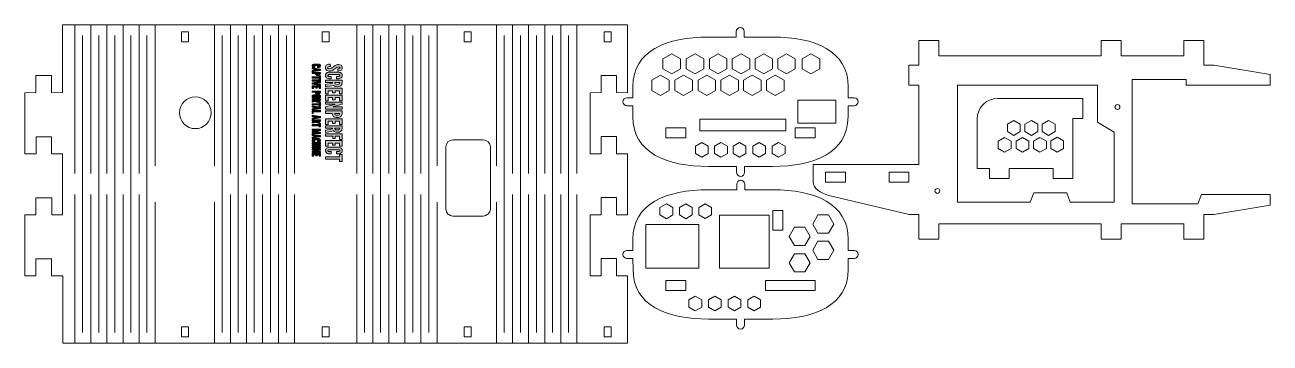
# Model space of a CAD drawing. Header units: inches. Extents: x -13.1 to 5.3, y 4.1 to 8.8.
import ezdxf

# ---------------------------------------------------------------- set-up
doc = ezdxf.new("R2010")
doc.units = ezdxf.units.IN
doc.header["$MEASUREMENT"] = 0
doc.layers.add('svg2', color=7, linetype='Continuous')

# ---------------------------------------------------------------- blocks, each defined once
blk = doc.blocks.new('block 5')
at = {"layer": 'svg2', "true_color": 0xffffff}
h = blk.add_hatch(color=7, dxfattribs=at)
h.dxf.hatch_style = 2
edge = h.paths.add_edge_path()
edge.add_spline(control_points=[(-8.84, 8.152), (-8.84, 8.152), (-8.857, 8.152), (-8.857, 8.152), (-8.862, 8.153), (-8.866, 8.154), (-8.87, 8.155), (-8.874, 8.157), (-8.877, 8.159), (-8.879, 8.163), (-8.882, 8.166), (-8.883, 8.17), (-8.883, 8.176), (-8.883, 8.182), (-8.882, 8.187), (-8.879, 8.19), (-8.877, 8.194), (-8.874, 8.196), (-8.87, 8.197), (-8.866, 8.199), (-8.862, 8.2), (-8.857, 8.2), (-8.857, 8.2), (-8.785, 8.2), (-8.785, 8.2), (-8.78, 8.2), (-8.775, 8.199), (-8.772, 8.197), (-8.768, 8.196), (-8.765, 8.194), (-8.762, 8.19), (-8.76, 8.187), (-8.758, 8.182), (-8.758, 8.176), (-8.758, 8.17), (-8.76, 8.166), (-8.762, 8.163), (-8.765, 8.159), (-8.768, 8.157), (-8.772, 8.155), (-8.775, 8.154), (-8.78, 8.153), (-8.785, 8.152), (-8.785, 8.152), (-8.802, 8.152), (-8.802, 8.152), (-8.802, 8.152), (-8.802, 8.169), (-8.802, 8.169), (-8.802, 8.169), (-8.785, 8.169), (-8.785, 8.169), (-8.781, 8.169), (-8.779, 8.17), (-8.777, 8.172), (-8.776, 8.173), (-8.776, 8.174), (-8.776, 8.176), (-8.776, 8.179), (-8.778, 8.181), (-8.78, 8.182), (-8.782, 8.182), (-8.783, 8.182), (-8.785, 8.182), (-8.785, 8.182), (-8.857, 8.182), (-8.857, 8.182), (-8.86, 8.182), (-8.863, 8.181), (-8.865, 8.18), (-8.865, 8.179), (-8.866, 8.178), (-8.866, 8.176), (-8.866, 8.172), (-8.864, 8.171), (-8.861, 8.17), (-8.86, 8.169), (-8.859, 8.169), (-8.857, 8.169), (-8.857, 8.169), (-8.84, 8.169), (-8.84, 8.169), (-8.84, 8.169), (-8.84, 8.152), (-8.84, 8.152)], knot_values=[0, 0, 0, 0, 1, 1, 1, 2, 2, 2, 3, 3, 3, 4, 4, 4, 5, 5, 5, 6, 6, 6, 7, 7, 7, 8, 8, 8, 9, 9, 9, 10, 10, 10, 11, 11, 11, 12, 12, 12, 13, 13, 13, 14, 14, 14, 15, 15, 15, 16, 16, 16, 17, 17, 17, 18, 18, 18, 19, 19, 19, 20, 20, 20, 21, 21, 21, 22, 22, 22, 23, 23, 23, 24, 24, 24, 25, 25, 25, 26, 26, 26, 27, 27, 27, 28, 28, 28, 28], degree=3, periodic=1)
h = blk.add_hatch(color=7, dxfattribs=at)
h.dxf.hatch_style = 2
h.paths.add_polyline_path([(-8.882, 8.147), (-8.76, 8.128), (-8.76, 8.106), (-8.882, 8.088), (-8.882, 8.105), (-8.857, 8.108), (-8.857, 8.126), (-8.882, 8.129)])
h.paths.add_polyline_path([(-8.799, 8.116), (-8.796, 8.117), (-8.796, 8.118), (-8.799, 8.118), (-8.838, 8.123), (-8.838, 8.111)])
h = blk.add_hatch(color=7, dxfattribs=at)
h.dxf.hatch_style = 2
edge = h.paths.add_edge_path()
edge.add_spline(control_points=[(-8.503, 8.133), (-8.495, 8.133), (-8.486, 8.133), (-8.479, 8.136), (-8.472, 8.138), (-8.467, 8.142), (-8.467, 8.147), (-8.468, 8.157), (-8.477, 8.16), (-8.492, 8.16), (-8.5, 8.16), (-8.509, 8.156), (-8.518, 8.151), (-8.527, 8.145), (-8.537, 8.138), (-8.547, 8.131), (-8.56, 8.123), (-8.572, 8.115), (-8.585, 8.108), (-8.597, 8.102), (-8.61, 8.098), (-8.623, 8.098), (-8.639, 8.098), (-8.655, 8.1), (-8.666, 8.108), (-8.677, 8.116), (-8.685, 8.128), (-8.685, 8.148), (-8.685, 8.171), (-8.676, 8.184), (-8.663, 8.191), (-8.649, 8.198), (-8.632, 8.2), (-8.613, 8.2), (-8.613, 8.2), (-8.61, 8.165), (-8.61, 8.165), (-8.62, 8.165), (-8.631, 8.164), (-8.638, 8.162), (-8.646, 8.159), (-8.652, 8.155), (-8.652, 8.148), (-8.652, 8.137), (-8.64, 8.133), (-8.625, 8.133), (-8.617, 8.133), (-8.607, 8.137), (-8.598, 8.142), (-8.593, 8.145), (-8.588, 8.148), (-8.583, 8.152), (-8.573, 8.159), (-8.562, 8.166), (-8.549, 8.174), (-8.537, 8.182), (-8.524, 8.188), (-8.511, 8.192), (-8.505, 8.194), (-8.498, 8.195), (-8.492, 8.195), (-8.478, 8.195), (-8.464, 8.192), (-8.453, 8.184), (-8.442, 8.177), (-8.435, 8.165), (-8.434, 8.148), (-8.434, 8.126), (-8.443, 8.114), (-8.456, 8.107), (-8.469, 8.1), (-8.486, 8.098), (-8.499, 8.098), (-8.499, 8.098), (-8.503, 8.133), (-8.503, 8.133)], knot_values=[0, 0, 0, 0, 1, 1, 1, 2, 2, 2, 3, 3, 3, 4, 4, 4, 5, 5, 5, 6, 6, 6, 7, 7, 7, 8, 8, 8, 9, 9, 9, 10, 10, 10, 11, 11, 11, 12, 12, 12, 13, 13, 13, 14, 14, 14, 15, 15, 15, 16, 16, 16, 17, 17, 17, 18, 18, 18, 19, 19, 19, 20, 20, 20, 21, 21, 21, 22, 22, 22, 23, 23, 23, 24, 24, 24, 25, 25, 25, 25], degree=3, periodic=1)
h = blk.add_hatch(color=7, dxfattribs=at)
h.dxf.hatch_style = 2
edge = h.paths.add_edge_path()
edge.add_spline(control_points=[(-8.76, 8.079), (-8.76, 8.079), (-8.76, 8.061), (-8.76, 8.061), (-8.76, 8.053), (-8.762, 8.046), (-8.767, 8.04), (-8.773, 8.034), (-8.782, 8.03), (-8.796, 8.03), (-8.81, 8.03), (-8.819, 8.034), (-8.825, 8.04), (-8.831, 8.046), (-8.833, 8.053), (-8.833, 8.061), (-8.833, 8.061), (-8.882, 8.061), (-8.882, 8.061), (-8.882, 8.061), (-8.882, 8.079), (-8.882, 8.079), (-8.882, 8.079), (-8.76, 8.079), (-8.76, 8.079)], knot_values=[0, 0, 0, 0, 1, 1, 1, 2, 2, 2, 3, 3, 3, 4, 4, 4, 5, 5, 5, 6, 6, 6, 7, 7, 7, 8, 8, 8, 8], degree=3, periodic=1)
edge = h.paths.add_edge_path()
edge.add_spline(control_points=[(-8.815, 8.061), (-8.815, 8.056), (-8.814, 8.052), (-8.811, 8.05), (-8.808, 8.048), (-8.804, 8.048), (-8.797, 8.048), (-8.79, 8.048), (-8.785, 8.048), (-8.782, 8.05), (-8.779, 8.052), (-8.778, 8.056), (-8.778, 8.061), (-8.778, 8.061), (-8.815, 8.061), (-8.815, 8.061)], knot_values=[0, 0, 0, 0, 1, 1, 1, 2, 2, 2, 3, 3, 3, 4, 4, 4, 5, 5, 5, 5], degree=3, periodic=1)
h = blk.add_hatch(color=7, dxfattribs=at)
h.dxf.hatch_style = 2
h.paths.add_polyline_path([(-8.778, 8.027), (-8.76, 8.027), (-8.76, 7.975), (-8.778, 7.975), (-8.778, 7.992), (-8.882, 7.992), (-8.882, 8.01), (-8.778, 8.01)])
h = blk.add_hatch(color=7, dxfattribs=at)
h.dxf.hatch_style = 2
h.paths.add_polyline_path([(-8.76, 7.968), (-8.76, 7.95), (-8.882, 7.95), (-8.882, 7.968)])
h = blk.add_hatch(color=7, dxfattribs=at)
h.dxf.hatch_style = 2
edge = h.paths.add_edge_path()
edge.add_spline(control_points=[(-8.598, 7.985), (-8.598, 7.985), (-8.632, 7.985), (-8.632, 7.985), (-8.642, 7.985), (-8.651, 7.987), (-8.658, 7.991), (-8.665, 7.994), (-8.671, 7.998), (-8.676, 8.005), (-8.682, 8.012), (-8.685, 8.021), (-8.685, 8.033), (-8.685, 8.045), (-8.682, 8.054), (-8.676, 8.061), (-8.671, 8.067), (-8.665, 8.072), (-8.658, 8.075), (-8.651, 8.078), (-8.642, 8.08), (-8.632, 8.081), (-8.632, 8.081), (-8.487, 8.081), (-8.487, 8.081), (-8.478, 8.08), (-8.469, 8.078), (-8.461, 8.075), (-8.454, 8.072), (-8.448, 8.067), (-8.443, 8.061), (-8.438, 8.054), (-8.434, 8.045), (-8.434, 8.033), (-8.434, 8.021), (-8.438, 8.012), (-8.443, 8.005), (-8.448, 7.998), (-8.454, 7.994), (-8.461, 7.991), (-8.469, 7.987), (-8.478, 7.985), (-8.487, 7.985), (-8.487, 7.985), (-8.521, 7.985), (-8.521, 7.985), (-8.521, 7.985), (-8.521, 8.018), (-8.521, 8.018), (-8.521, 8.018), (-8.487, 8.018), (-8.487, 8.018), (-8.481, 8.018), (-8.476, 8.02), (-8.472, 8.024), (-8.47, 8.025), (-8.469, 8.028), (-8.469, 8.032), (-8.469, 8.038), (-8.474, 8.041), (-8.478, 8.043), (-8.481, 8.044), (-8.484, 8.044), (-8.487, 8.045), (-8.487, 8.045), (-8.632, 8.045), (-8.632, 8.045), (-8.639, 8.044), (-8.643, 8.042), (-8.647, 8.039), (-8.649, 8.037), (-8.65, 8.035), (-8.65, 8.032), (-8.65, 8.024), (-8.646, 8.021), (-8.641, 8.02), (-8.638, 8.019), (-8.635, 8.018), (-8.632, 8.018), (-8.632, 8.018), (-8.598, 8.018), (-8.598, 8.018), (-8.598, 8.018), (-8.598, 7.985), (-8.598, 7.985)], knot_values=[0, 0, 0, 0, 1, 1, 1, 2, 2, 2, 3, 3, 3, 4, 4, 4, 5, 5, 5, 6, 6, 6, 7, 7, 7, 8, 8, 8, 9, 9, 9, 10, 10, 10, 11, 11, 11, 12, 12, 12, 13, 13, 13, 14, 14, 14, 15, 15, 15, 16, 16, 16, 17, 17, 17, 18, 18, 18, 19, 19, 19, 20, 20, 20, 21, 21, 21, 22, 22, 22, 23, 23, 23, 24, 24, 24, 25, 25, 25, 26, 26, 26, 27, 27, 27, 28, 28, 28, 28], degree=3, periodic=1)
h = blk.add_hatch(color=7, dxfattribs=at)
h.dxf.hatch_style = 2
edge = h.paths.add_edge_path()
edge.add_spline(control_points=[(-8.682, 7.899), (-8.682, 7.899), (-8.579, 7.917), (-8.579, 7.917), (-8.579, 7.917), (-8.579, 7.927), (-8.579, 7.927), (-8.579, 7.927), (-8.682, 7.927), (-8.682, 7.927), (-8.682, 7.927), (-8.682, 7.963), (-8.682, 7.963), (-8.682, 7.963), (-8.437, 7.963), (-8.437, 7.963), (-8.437, 7.963), (-8.437, 7.927), (-8.437, 7.927), (-8.437, 7.884), (-8.461, 7.866), (-8.508, 7.866), (-8.532, 7.866), (-8.554, 7.872), (-8.563, 7.886), (-8.563, 7.886), (-8.682, 7.863), (-8.682, 7.863), (-8.682, 7.863), (-8.682, 7.899), (-8.682, 7.899)], knot_values=[0, 0, 0, 0, 1, 1, 1, 2, 2, 2, 3, 3, 3, 4, 4, 4, 5, 5, 5, 6, 6, 6, 7, 7, 7, 8, 8, 8, 9, 9, 9, 10, 10, 10, 10], degree=3, periodic=1)
edge = h.paths.add_edge_path()
edge.add_spline(control_points=[(-8.545, 7.927), (-8.545, 7.922), (-8.545, 7.915), (-8.54, 7.91), (-8.535, 7.905), (-8.526, 7.9), (-8.509, 7.9), (-8.492, 7.9), (-8.482, 7.905), (-8.478, 7.91), (-8.473, 7.915), (-8.473, 7.922), (-8.473, 7.927), (-8.473, 7.927), (-8.545, 7.927), (-8.545, 7.927)], knot_values=[0, 0, 0, 0, 1, 1, 1, 2, 2, 2, 3, 3, 3, 4, 4, 4, 5, 5, 5, 5], degree=3, periodic=1)
h = blk.add_hatch(color=7, dxfattribs=at)
h.dxf.hatch_style = 2
h.paths.add_polyline_path([(-8.76, 7.904), (-8.76, 7.886), (-8.882, 7.905), (-8.882, 7.923), (-8.76, 7.942), (-8.76, 7.924), (-8.827, 7.915), (-8.832, 7.915), (-8.832, 7.914), (-8.827, 7.913)])
h = blk.add_hatch(color=7, dxfattribs=at)
h.dxf.hatch_style = 2
h.paths.add_polyline_path([(-8.76, 7.878), (-8.76, 7.837), (-8.778, 7.837), (-8.778, 7.86), (-8.81, 7.86), (-8.81, 7.844), (-8.83, 7.844), (-8.83, 7.86), (-8.864, 7.86), (-8.864, 7.837), (-8.882, 7.837), (-8.882, 7.878)])
h = blk.add_hatch(color=7, dxfattribs=at)
h.dxf.hatch_style = 2
edge = h.paths.add_edge_path()
edge.add_spline(control_points=[(-8.76, 7.801), (-8.76, 7.801), (-8.76, 7.783), (-8.76, 7.783), (-8.76, 7.776), (-8.762, 7.768), (-8.767, 7.762), (-8.773, 7.756), (-8.782, 7.752), (-8.796, 7.752), (-8.81, 7.752), (-8.819, 7.756), (-8.825, 7.762), (-8.831, 7.768), (-8.833, 7.776), (-8.833, 7.783), (-8.833, 7.783), (-8.882, 7.783), (-8.882, 7.783), (-8.882, 7.783), (-8.882, 7.801), (-8.882, 7.801), (-8.882, 7.801), (-8.76, 7.801), (-8.76, 7.801)], knot_values=[0, 0, 0, 0, 1, 1, 1, 2, 2, 2, 3, 3, 3, 4, 4, 4, 5, 5, 5, 6, 6, 6, 7, 7, 7, 8, 8, 8, 8], degree=3, periodic=1)
edge = h.paths.add_edge_path()
edge.add_spline(control_points=[(-8.815, 7.783), (-8.815, 7.778), (-8.814, 7.774), (-8.811, 7.772), (-8.808, 7.77), (-8.804, 7.77), (-8.797, 7.77), (-8.79, 7.77), (-8.785, 7.77), (-8.782, 7.772), (-8.779, 7.774), (-8.778, 7.778), (-8.778, 7.783), (-8.778, 7.783), (-8.815, 7.783), (-8.815, 7.783)], knot_values=[0, 0, 0, 0, 1, 1, 1, 2, 2, 2, 3, 3, 3, 4, 4, 4, 5, 5, 5, 5], degree=3, periodic=1)
h = blk.add_hatch(color=7, dxfattribs=at)
h.dxf.hatch_style = 2
h.paths.add_polyline_path([(-8.437, 7.843), (-8.437, 7.76), (-8.474, 7.76), (-8.474, 7.807), (-8.538, 7.807), (-8.538, 7.773), (-8.578, 7.773), (-8.578, 7.807), (-8.645, 7.807), (-8.645, 7.76), (-8.682, 7.76), (-8.682, 7.843)])
h = blk.add_hatch(color=7, dxfattribs=at)
h.dxf.hatch_style = 2
edge = h.paths.add_edge_path()
edge.add_spline(control_points=[(-8.857, 7.696), (-8.862, 7.696), (-8.866, 7.697), (-8.87, 7.699), (-8.874, 7.7), (-8.877, 7.703), (-8.879, 7.706), (-8.882, 7.709), (-8.883, 7.714), (-8.883, 7.72), (-8.883, 7.726), (-8.882, 7.731), (-8.879, 7.734), (-8.877, 7.737), (-8.874, 7.739), (-8.87, 7.741), (-8.866, 7.743), (-8.862, 7.744), (-8.857, 7.744), (-8.857, 7.744), (-8.785, 7.744), (-8.785, 7.744), (-8.78, 7.744), (-8.775, 7.743), (-8.772, 7.741), (-8.768, 7.739), (-8.765, 7.737), (-8.762, 7.734), (-8.76, 7.731), (-8.758, 7.726), (-8.758, 7.72), (-8.758, 7.714), (-8.76, 7.709), (-8.762, 7.706), (-8.765, 7.703), (-8.768, 7.7), (-8.772, 7.699), (-8.775, 7.697), (-8.78, 7.696), (-8.785, 7.696), (-8.785, 7.696), (-8.857, 7.696), (-8.857, 7.696)], knot_values=[0, 0, 0, 0, 1, 1, 1, 2, 2, 2, 3, 3, 3, 4, 4, 4, 5, 5, 5, 6, 6, 6, 7, 7, 7, 8, 8, 8, 9, 9, 9, 10, 10, 10, 11, 11, 11, 12, 12, 12, 13, 13, 13, 14, 14, 14, 14], degree=3, periodic=1)
edge = h.paths.add_edge_path()
edge.add_spline(control_points=[(-8.785, 7.714), (-8.781, 7.714), (-8.779, 7.715), (-8.777, 7.716), (-8.776, 7.717), (-8.776, 7.718), (-8.776, 7.72), (-8.776, 7.723), (-8.778, 7.725), (-8.78, 7.725), (-8.782, 7.726), (-8.783, 7.726), (-8.785, 7.726), (-8.785, 7.726), (-8.857, 7.726), (-8.857, 7.726), (-8.86, 7.726), (-8.863, 7.725), (-8.865, 7.723), (-8.865, 7.723), (-8.866, 7.721), (-8.866, 7.72), (-8.866, 7.717), (-8.864, 7.715), (-8.861, 7.715), (-8.86, 7.714), (-8.859, 7.714), (-8.857, 7.714), (-8.857, 7.714), (-8.785, 7.714), (-8.785, 7.714)], knot_values=[0, 0, 0, 0, 1, 1, 1, 2, 2, 2, 3, 3, 3, 4, 4, 4, 5, 5, 5, 6, 6, 6, 7, 7, 7, 8, 8, 8, 9, 9, 9, 10, 10, 10, 10], degree=3, periodic=1)
h = blk.add_hatch(color=7, dxfattribs=at)
h.dxf.hatch_style = 2
edge = h.paths.add_edge_path()
edge.add_spline(control_points=[(-8.882, 7.652), (-8.882, 7.652), (-8.83, 7.661), (-8.83, 7.661), (-8.83, 7.661), (-8.83, 7.666), (-8.83, 7.666), (-8.83, 7.666), (-8.882, 7.666), (-8.882, 7.666), (-8.882, 7.666), (-8.882, 7.684), (-8.882, 7.684), (-8.882, 7.684), (-8.76, 7.684), (-8.76, 7.684), (-8.76, 7.684), (-8.76, 7.666), (-8.76, 7.666), (-8.76, 7.644), (-8.772, 7.635), (-8.795, 7.635), (-8.807, 7.635), (-8.818, 7.638), (-8.823, 7.645), (-8.823, 7.645), (-8.882, 7.634), (-8.882, 7.634), (-8.882, 7.634), (-8.882, 7.652), (-8.882, 7.652)], knot_values=[0, 0, 0, 0, 1, 1, 1, 2, 2, 2, 3, 3, 3, 4, 4, 4, 5, 5, 5, 6, 6, 6, 7, 7, 7, 8, 8, 8, 9, 9, 9, 10, 10, 10, 10], degree=3, periodic=1)
edge = h.paths.add_edge_path()
edge.add_spline(control_points=[(-8.814, 7.666), (-8.814, 7.663), (-8.813, 7.66), (-8.811, 7.657), (-8.809, 7.655), (-8.804, 7.652), (-8.796, 7.652), (-8.787, 7.652), (-8.782, 7.655), (-8.78, 7.657), (-8.778, 7.66), (-8.777, 7.663), (-8.777, 7.666), (-8.777, 7.666), (-8.814, 7.666), (-8.814, 7.666)], knot_values=[0, 0, 0, 0, 1, 1, 1, 2, 2, 2, 3, 3, 3, 4, 4, 4, 5, 5, 5, 5], degree=3, periodic=1)
h = blk.add_hatch(color=7, dxfattribs=at)
h.dxf.hatch_style = 2
h.paths.add_polyline_path([(-8.778, 7.63), (-8.76, 7.63), (-8.76, 7.578), (-8.778, 7.578), (-8.778, 7.595), (-8.882, 7.595), (-8.882, 7.613), (-8.778, 7.613)])
h = blk.add_hatch(color=7, dxfattribs=at)
h.dxf.hatch_style = 2
h.paths.add_polyline_path([(-8.437, 7.74), (-8.437, 7.658), (-8.474, 7.658), (-8.474, 7.704), (-8.538, 7.704), (-8.538, 7.671), (-8.578, 7.671), (-8.578, 7.704), (-8.645, 7.704), (-8.645, 7.658), (-8.682, 7.658), (-8.682, 7.74)])
h = blk.add_hatch(color=7, dxfattribs=at)
h.dxf.hatch_style = 2
h.paths.add_polyline_path([(-8.554, 7.6), (-8.543, 7.603), (-8.543, 7.605), (-8.682, 7.605), (-8.682, 7.638), (-8.437, 7.638), (-8.437, 7.606), (-8.565, 7.571), (-8.576, 7.568), (-8.576, 7.566), (-8.437, 7.566), (-8.437, 7.533), (-8.682, 7.533), (-8.682, 7.565)])
h = blk.add_hatch(color=7, dxfattribs=at)
h.dxf.hatch_style = 2
h.paths.add_polyline_path([(-8.882, 7.58), (-8.76, 7.561), (-8.76, 7.539), (-8.882, 7.521), (-8.882, 7.538), (-8.857, 7.541), (-8.857, 7.559), (-8.882, 7.562)])
h.paths.add_polyline_path([(-8.799, 7.549), (-8.796, 7.55), (-8.796, 7.551), (-8.799, 7.551), (-8.838, 7.556), (-8.838, 7.544)])
h = blk.add_hatch(color=7, dxfattribs=at)
h.dxf.hatch_style = 2
h.paths.add_polyline_path([(-8.76, 7.512), (-8.76, 7.494), (-8.865, 7.494), (-8.865, 7.47), (-8.882, 7.47), (-8.882, 7.512)])
h = blk.add_hatch(color=7, dxfattribs=at)
h.dxf.hatch_style = 2
h.paths.add_polyline_path([(-8.882, 7.442), (-8.76, 7.424), (-8.76, 7.402), (-8.882, 7.383), (-8.882, 7.401), (-8.857, 7.404), (-8.857, 7.422), (-8.882, 7.425)])
h.paths.add_polyline_path([(-8.799, 7.412), (-8.796, 7.412), (-8.796, 7.413), (-8.799, 7.414), (-8.838, 7.419), (-8.838, 7.407)])
h = blk.add_hatch(color=7, dxfattribs=at)
h.dxf.hatch_style = 2
edge = h.paths.add_edge_path()
edge.add_spline(control_points=[(-8.437, 7.506), (-8.437, 7.506), (-8.437, 7.47), (-8.437, 7.47), (-8.437, 7.455), (-8.441, 7.439), (-8.452, 7.427), (-8.464, 7.415), (-8.482, 7.407), (-8.51, 7.407), (-8.538, 7.407), (-8.557, 7.415), (-8.568, 7.427), (-8.579, 7.439), (-8.584, 7.455), (-8.584, 7.47), (-8.584, 7.47), (-8.682, 7.47), (-8.682, 7.47), (-8.682, 7.47), (-8.682, 7.506), (-8.682, 7.506), (-8.682, 7.506), (-8.437, 7.506), (-8.437, 7.506)], knot_values=[0, 0, 0, 0, 1, 1, 1, 2, 2, 2, 3, 3, 3, 4, 4, 4, 5, 5, 5, 6, 6, 6, 7, 7, 7, 8, 8, 8, 8], degree=3, periodic=1)
edge = h.paths.add_edge_path()
edge.add_spline(control_points=[(-8.547, 7.47), (-8.547, 7.459), (-8.545, 7.452), (-8.54, 7.448), (-8.534, 7.444), (-8.525, 7.443), (-8.512, 7.443), (-8.498, 7.443), (-8.488, 7.444), (-8.482, 7.448), (-8.476, 7.452), (-8.474, 7.459), (-8.474, 7.47), (-8.474, 7.47), (-8.547, 7.47), (-8.547, 7.47)], knot_values=[0, 0, 0, 0, 1, 1, 1, 2, 2, 2, 3, 3, 3, 4, 4, 4, 5, 5, 5, 5], degree=3, periodic=1)
h = blk.add_hatch(color=7, dxfattribs=at)
h.dxf.hatch_style = 2
edge = h.paths.add_edge_path()
edge.add_spline(control_points=[(-8.882, 7.343), (-8.882, 7.343), (-8.83, 7.352), (-8.83, 7.352), (-8.83, 7.352), (-8.83, 7.357), (-8.83, 7.357), (-8.83, 7.357), (-8.882, 7.357), (-8.882, 7.357), (-8.882, 7.357), (-8.882, 7.375), (-8.882, 7.375), (-8.882, 7.375), (-8.76, 7.375), (-8.76, 7.375), (-8.76, 7.375), (-8.76, 7.357), (-8.76, 7.357), (-8.76, 7.336), (-8.772, 7.326), (-8.795, 7.326), (-8.807, 7.326), (-8.818, 7.33), (-8.823, 7.336), (-8.823, 7.336), (-8.882, 7.325), (-8.882, 7.325), (-8.882, 7.325), (-8.882, 7.343), (-8.882, 7.343)], knot_values=[0, 0, 0, 0, 1, 1, 1, 2, 2, 2, 3, 3, 3, 4, 4, 4, 5, 5, 5, 6, 6, 6, 7, 7, 7, 8, 8, 8, 9, 9, 9, 10, 10, 10, 10], degree=3, periodic=1)
edge = h.paths.add_edge_path()
edge.add_spline(control_points=[(-8.814, 7.357), (-8.814, 7.355), (-8.813, 7.351), (-8.811, 7.349), (-8.809, 7.346), (-8.804, 7.344), (-8.796, 7.344), (-8.787, 7.344), (-8.782, 7.346), (-8.78, 7.349), (-8.778, 7.351), (-8.777, 7.355), (-8.777, 7.357), (-8.777, 7.357), (-8.814, 7.357), (-8.814, 7.357)], knot_values=[0, 0, 0, 0, 1, 1, 1, 2, 2, 2, 3, 3, 3, 4, 4, 4, 5, 5, 5, 5], degree=3, periodic=1)
h = blk.add_hatch(color=7, dxfattribs=at)
h.dxf.hatch_style = 2
h.paths.add_polyline_path([(-8.778, 7.321), (-8.76, 7.321), (-8.76, 7.269), (-8.778, 7.269), (-8.778, 7.286), (-8.882, 7.286), (-8.882, 7.304), (-8.778, 7.304)])
h = blk.add_hatch(color=7, dxfattribs=at)
h.dxf.hatch_style = 2
h.paths.add_polyline_path([(-8.882, 7.207), (-8.805, 7.218), (-8.8, 7.219), (-8.8, 7.22), (-8.882, 7.22), (-8.882, 7.237), (-8.76, 7.237), (-8.76, 7.215), (-8.816, 7.204), (-8.822, 7.203), (-8.822, 7.203), (-8.816, 7.202), (-8.76, 7.191), (-8.76, 7.169), (-8.882, 7.169), (-8.882, 7.186), (-8.8, 7.186), (-8.8, 7.187), (-8.805, 7.188), (-8.882, 7.199)])
h = blk.add_hatch(color=7, dxfattribs=at)
h.dxf.hatch_style = 2
h.paths.add_polyline_path([(-8.437, 7.389), (-8.437, 7.307), (-8.474, 7.307), (-8.474, 7.353), (-8.538, 7.353), (-8.538, 7.32), (-8.578, 7.32), (-8.578, 7.353), (-8.645, 7.353), (-8.645, 7.307), (-8.682, 7.307), (-8.682, 7.389)])
h = blk.add_hatch(color=7, dxfattribs=at)
h.dxf.hatch_style = 2
edge = h.paths.add_edge_path()
edge.add_spline(control_points=[(-8.682, 7.222), (-8.682, 7.222), (-8.579, 7.241), (-8.579, 7.241), (-8.579, 7.241), (-8.579, 7.251), (-8.579, 7.251), (-8.579, 7.251), (-8.682, 7.251), (-8.682, 7.251), (-8.682, 7.251), (-8.682, 7.287), (-8.682, 7.287), (-8.682, 7.287), (-8.437, 7.287), (-8.437, 7.287), (-8.437, 7.287), (-8.437, 7.251), (-8.437, 7.251), (-8.437, 7.208), (-8.461, 7.189), (-8.508, 7.189), (-8.532, 7.189), (-8.554, 7.196), (-8.563, 7.209), (-8.563, 7.209), (-8.682, 7.186), (-8.682, 7.186), (-8.682, 7.186), (-8.682, 7.222), (-8.682, 7.222)], knot_values=[0, 0, 0, 0, 1, 1, 1, 2, 2, 2, 3, 3, 3, 4, 4, 4, 5, 5, 5, 6, 6, 6, 7, 7, 7, 8, 8, 8, 9, 9, 9, 10, 10, 10, 10], degree=3, periodic=1)
edge = h.paths.add_edge_path()
edge.add_spline(control_points=[(-8.545, 7.251), (-8.545, 7.246), (-8.545, 7.239), (-8.54, 7.234), (-8.535, 7.228), (-8.526, 7.224), (-8.509, 7.224), (-8.492, 7.224), (-8.482, 7.228), (-8.478, 7.234), (-8.473, 7.239), (-8.473, 7.246), (-8.473, 7.251), (-8.473, 7.251), (-8.545, 7.251), (-8.545, 7.251)], knot_values=[0, 0, 0, 0, 1, 1, 1, 2, 2, 2, 3, 3, 3, 4, 4, 4, 5, 5, 5, 5], degree=3, periodic=1)
h = blk.add_hatch(color=7, dxfattribs=at)
h.dxf.hatch_style = 2
edge = h.paths.add_edge_path()
edge.add_spline(control_points=[(-8.84, 7.047), (-8.84, 7.047), (-8.857, 7.047), (-8.857, 7.047), (-8.862, 7.047), (-8.866, 7.048), (-8.87, 7.05), (-8.874, 7.051), (-8.877, 7.054), (-8.879, 7.057), (-8.882, 7.06), (-8.883, 7.065), (-8.883, 7.071), (-8.883, 7.077), (-8.882, 7.081), (-8.879, 7.085), (-8.877, 7.088), (-8.874, 7.09), (-8.87, 7.092), (-8.866, 7.094), (-8.862, 7.095), (-8.857, 7.095), (-8.857, 7.095), (-8.785, 7.095), (-8.785, 7.095), (-8.78, 7.095), (-8.775, 7.094), (-8.772, 7.092), (-8.768, 7.09), (-8.765, 7.088), (-8.762, 7.085), (-8.76, 7.081), (-8.758, 7.077), (-8.758, 7.071), (-8.758, 7.065), (-8.76, 7.06), (-8.762, 7.057), (-8.765, 7.054), (-8.768, 7.051), (-8.772, 7.05), (-8.775, 7.048), (-8.78, 7.047), (-8.785, 7.047), (-8.785, 7.047), (-8.802, 7.047), (-8.802, 7.047), (-8.802, 7.047), (-8.802, 7.064), (-8.802, 7.064), (-8.802, 7.064), (-8.785, 7.064), (-8.785, 7.064), (-8.781, 7.064), (-8.779, 7.064), (-8.777, 7.066), (-8.776, 7.067), (-8.776, 7.069), (-8.776, 7.07), (-8.776, 7.074), (-8.778, 7.075), (-8.78, 7.076), (-8.782, 7.076), (-8.783, 7.077), (-8.785, 7.077), (-8.785, 7.077), (-8.857, 7.077), (-8.857, 7.077), (-8.86, 7.077), (-8.863, 7.076), (-8.865, 7.074), (-8.865, 7.073), (-8.866, 7.072), (-8.866, 7.07), (-8.866, 7.067), (-8.864, 7.065), (-8.861, 7.064), (-8.86, 7.064), (-8.859, 7.064), (-8.857, 7.064), (-8.857, 7.064), (-8.84, 7.064), (-8.84, 7.064), (-8.84, 7.064), (-8.84, 7.047), (-8.84, 7.047)], knot_values=[0, 0, 0, 0, 1, 1, 1, 2, 2, 2, 3, 3, 3, 4, 4, 4, 5, 5, 5, 6, 6, 6, 7, 7, 7, 8, 8, 8, 9, 9, 9, 10, 10, 10, 11, 11, 11, 12, 12, 12, 13, 13, 13, 14, 14, 14, 15, 15, 15, 16, 16, 16, 17, 17, 17, 18, 18, 18, 19, 19, 19, 20, 20, 20, 21, 21, 21, 22, 22, 22, 23, 23, 23, 24, 24, 24, 25, 25, 25, 26, 26, 26, 27, 27, 27, 28, 28, 28, 28], degree=3, periodic=1)
h = blk.add_hatch(color=7, dxfattribs=at)
h.dxf.hatch_style = 2
h.paths.add_polyline_path([(-8.882, 7.161), (-8.76, 7.142), (-8.76, 7.12), (-8.882, 7.102), (-8.882, 7.119), (-8.857, 7.123), (-8.857, 7.14), (-8.882, 7.143)])
h.paths.add_polyline_path([(-8.799, 7.13), (-8.796, 7.131), (-8.796, 7.132), (-8.799, 7.132), (-8.838, 7.138), (-8.838, 7.125)])
h = blk.add_hatch(color=7, dxfattribs=at)
h.dxf.hatch_style = 2
h.paths.add_polyline_path([(-8.829, 7.004), (-8.829, 7.018), (-8.882, 7.018), (-8.882, 7.036), (-8.76, 7.036), (-8.76, 7.018), (-8.81, 7.018), (-8.81, 7.004), (-8.76, 7.004), (-8.76, 6.986), (-8.882, 6.986), (-8.882, 7.004)])
h = blk.add_hatch(color=7, dxfattribs=at)
h.dxf.hatch_style = 2
h.paths.add_polyline_path([(-8.474, 7.081), (-8.474, 7.13), (-8.538, 7.13), (-8.538, 7.097), (-8.575, 7.097), (-8.575, 7.13), (-8.682, 7.13), (-8.682, 7.166), (-8.437, 7.166), (-8.437, 7.081)])
h = blk.add_hatch(color=7, dxfattribs=at)
h.dxf.hatch_style = 2
h.paths.add_polyline_path([(-8.437, 7.066), (-8.437, 6.984), (-8.474, 6.984), (-8.474, 7.03), (-8.538, 7.03), (-8.538, 6.997), (-8.578, 6.997), (-8.578, 7.03), (-8.645, 7.03), (-8.645, 6.984), (-8.682, 6.984), (-8.682, 7.066)])
h = blk.add_hatch(color=7, dxfattribs=at)
h.dxf.hatch_style = 2
h.paths.add_polyline_path([(-8.76, 6.973), (-8.76, 6.955), (-8.882, 6.955), (-8.882, 6.973)])
h = blk.add_hatch(color=7, dxfattribs=at)
h.dxf.hatch_style = 2
h.paths.add_polyline_path([(-8.818, 6.922), (-8.813, 6.924), (-8.813, 6.925), (-8.882, 6.925), (-8.882, 6.941), (-8.76, 6.941), (-8.76, 6.925), (-8.823, 6.908), (-8.829, 6.906), (-8.829, 6.905), (-8.76, 6.905), (-8.76, 6.889), (-8.882, 6.889), (-8.882, 6.905)])
h = blk.add_hatch(color=7, dxfattribs=at)
h.dxf.hatch_style = 2
h.paths.add_polyline_path([(-8.76, 6.875), (-8.76, 6.834), (-8.778, 6.834), (-8.778, 6.857), (-8.81, 6.857), (-8.81, 6.841), (-8.83, 6.841), (-8.83, 6.857), (-8.864, 6.857), (-8.864, 6.834), (-8.882, 6.834), (-8.882, 6.875)])
h = blk.add_hatch(color=7, dxfattribs=at)
h.dxf.hatch_style = 2
edge = h.paths.add_edge_path()
edge.add_spline(control_points=[(-8.598, 6.87), (-8.598, 6.87), (-8.632, 6.87), (-8.632, 6.87), (-8.642, 6.87), (-8.651, 6.872), (-8.658, 6.876), (-8.665, 6.879), (-8.671, 6.884), (-8.676, 6.89), (-8.682, 6.897), (-8.685, 6.906), (-8.685, 6.918), (-8.685, 6.93), (-8.682, 6.939), (-8.676, 6.946), (-8.671, 6.953), (-8.665, 6.957), (-8.658, 6.96), (-8.651, 6.964), (-8.642, 6.966), (-8.632, 6.966), (-8.632, 6.966), (-8.487, 6.966), (-8.487, 6.966), (-8.478, 6.966), (-8.469, 6.964), (-8.461, 6.96), (-8.454, 6.957), (-8.448, 6.953), (-8.443, 6.946), (-8.438, 6.939), (-8.434, 6.93), (-8.434, 6.918), (-8.434, 6.906), (-8.438, 6.897), (-8.443, 6.89), (-8.448, 6.884), (-8.454, 6.879), (-8.461, 6.876), (-8.469, 6.872), (-8.478, 6.87), (-8.487, 6.87), (-8.487, 6.87), (-8.521, 6.87), (-8.521, 6.87), (-8.521, 6.87), (-8.521, 6.904), (-8.521, 6.904), (-8.521, 6.904), (-8.487, 6.904), (-8.487, 6.904), (-8.481, 6.904), (-8.476, 6.905), (-8.472, 6.909), (-8.47, 6.911), (-8.469, 6.914), (-8.469, 6.917), (-8.469, 6.924), (-8.474, 6.927), (-8.478, 6.928), (-8.481, 6.929), (-8.484, 6.93), (-8.487, 6.93), (-8.487, 6.93), (-8.632, 6.93), (-8.632, 6.93), (-8.639, 6.93), (-8.643, 6.928), (-8.647, 6.924), (-8.649, 6.923), (-8.65, 6.92), (-8.65, 6.917), (-8.65, 6.91), (-8.646, 6.907), (-8.641, 6.905), (-8.638, 6.904), (-8.635, 6.904), (-8.632, 6.904), (-8.632, 6.904), (-8.598, 6.904), (-8.598, 6.904), (-8.598, 6.904), (-8.598, 6.87), (-8.598, 6.87)], knot_values=[0, 0, 0, 0, 1, 1, 1, 2, 2, 2, 3, 3, 3, 4, 4, 4, 5, 5, 5, 6, 6, 6, 7, 7, 7, 8, 8, 8, 9, 9, 9, 10, 10, 10, 11, 11, 11, 12, 12, 12, 13, 13, 13, 14, 14, 14, 15, 15, 15, 16, 16, 16, 17, 17, 17, 18, 18, 18, 19, 19, 19, 20, 20, 20, 21, 21, 21, 22, 22, 22, 23, 23, 23, 24, 24, 24, 25, 25, 25, 26, 26, 26, 27, 27, 27, 28, 28, 28, 28], degree=3, periodic=1)
h = blk.add_hatch(color=7, dxfattribs=at)
h.dxf.hatch_style = 2
h.paths.add_polyline_path([(-8.474, 6.861), (-8.437, 6.861), (-8.437, 6.757), (-8.474, 6.757), (-8.474, 6.791), (-8.682, 6.791), (-8.682, 6.827), (-8.474, 6.827)])
at = {"layer": 'svg2', "lineweight": 0}
for points in [[(-8.882, 8.147), (-8.76, 8.128), (-8.76, 8.106), (-8.882, 8.088), (-8.882, 8.105), (-8.857, 8.108), (-8.857, 8.126), (-8.882, 8.129), (-8.882, 8.147)], [(-8.778, 8.027), (-8.76, 8.027), (-8.76, 7.975), (-8.778, 7.975), (-8.778, 7.992), (-8.882, 7.992), (-8.882, 8.01), (-8.778, 8.01), (-8.778, 8.027)], [(-8.76, 7.968), (-8.76, 7.95), (-8.882, 7.95), (-8.882, 7.968), (-8.76, 7.968)], [(-8.799, 8.116), (-8.796, 8.117), (-8.796, 8.118), (-8.799, 8.118), (-8.838, 8.123), (-8.838, 8.111), (-8.799, 8.116)], [(-8.76, 7.904), (-8.76, 7.886), (-8.882, 7.905), (-8.882, 7.923), (-8.76, 7.942), (-8.76, 7.924), (-8.827, 7.915), (-8.832, 7.915), (-8.832, 7.914), (-8.827, 7.913), (-8.76, 7.904)], [(-8.76, 7.878), (-8.76, 7.837), (-8.778, 7.837), (-8.778, 7.86), (-8.81, 7.86), (-8.81, 7.844), (-8.83, 7.844), (-8.83, 7.86), (-8.864, 7.86), (-8.864, 7.837), (-8.882, 7.837), (-8.882, 7.878), (-8.76, 7.878)], [(-8.437, 7.843), (-8.437, 7.76), (-8.474, 7.76), (-8.474, 7.807), (-8.538, 7.807), (-8.538, 7.773), (-8.578, 7.773), (-8.578, 7.807), (-8.645, 7.807), (-8.645, 7.76), (-8.682, 7.76), (-8.682, 7.843), (-8.437, 7.843)], [(-8.778, 7.63), (-8.76, 7.63), (-8.76, 7.578), (-8.778, 7.578), (-8.778, 7.595), (-8.882, 7.595), (-8.882, 7.613), (-8.778, 7.613), (-8.778, 7.63)], [(-8.437, 7.74), (-8.437, 7.658), (-8.474, 7.658), (-8.474, 7.704), (-8.538, 7.704), (-8.538, 7.671), (-8.578, 7.671), (-8.578, 7.704), (-8.645, 7.704), (-8.645, 7.658), (-8.682, 7.658), (-8.682, 7.74), (-8.437, 7.74)], [(-8.554, 7.6), (-8.543, 7.603), (-8.543, 7.605), (-8.682, 7.605), (-8.682, 7.638), (-8.437, 7.638), (-8.437, 7.606), (-8.565, 7.571), (-8.576, 7.568), (-8.576, 7.566), (-8.437, 7.566), (-8.437, 7.533), (-8.682, 7.533), (-8.682, 7.565), (-8.554, 7.6)], [(-8.882, 7.58), (-8.76, 7.561), (-8.76, 7.539), (-8.882, 7.521), (-8.882, 7.538), (-8.857, 7.541), (-8.857, 7.559), (-8.882, 7.562), (-8.882, 7.58)], [(-8.76, 7.512), (-8.76, 7.494), (-8.865, 7.494), (-8.865, 7.47), (-8.882, 7.47), (-8.882, 7.512), (-8.76, 7.512)], [(-8.882, 7.442), (-8.76, 7.424), (-8.76, 7.402), (-8.882, 7.383), (-8.882, 7.401), (-8.857, 7.404), (-8.857, 7.422), (-8.882, 7.425), (-8.882, 7.442)], [(-8.799, 7.549), (-8.796, 7.55), (-8.796, 7.551), (-8.799, 7.551), (-8.838, 7.556), (-8.838, 7.544), (-8.799, 7.549)], [(-8.799, 7.412), (-8.796, 7.412), (-8.796, 7.413), (-8.799, 7.414), (-8.838, 7.419), (-8.838, 7.407), (-8.799, 7.412)], [(-8.778, 7.321), (-8.76, 7.321), (-8.76, 7.269), (-8.778, 7.269), (-8.778, 7.286), (-8.882, 7.286), (-8.882, 7.304), (-8.778, 7.304), (-8.778, 7.321)], [(-8.882, 7.207), (-8.805, 7.218), (-8.8, 7.219), (-8.8, 7.22), (-8.882, 7.22), (-8.882, 7.237), (-8.76, 7.237), (-8.76, 7.215), (-8.816, 7.204), (-8.822, 7.203), (-8.822, 7.203), (-8.816, 7.202), (-8.76, 7.191), (-8.76, 7.169), (-8.882, 7.169), (-8.882, 7.186), (-8.8, 7.186), (-8.8, 7.187), (-8.805, 7.188), (-8.882, 7.199), (-8.882, 7.207)], [(-8.437, 7.389), (-8.437, 7.307), (-8.474, 7.307), (-8.474, 7.353), (-8.538, 7.353), (-8.538, 7.32), (-8.578, 7.32), (-8.578, 7.353), (-8.645, 7.353), (-8.645, 7.307), (-8.682, 7.307), (-8.682, 7.389), (-8.437, 7.389)], [(-8.882, 7.161), (-8.76, 7.142), (-8.76, 7.12), (-8.882, 7.102), (-8.882, 7.119), (-8.857, 7.123), (-8.857, 7.14), (-8.882, 7.143), (-8.882, 7.161)], [(-8.829, 7.004), (-8.829, 7.018), (-8.882, 7.018), (-8.882, 7.036), (-8.76, 7.036), (-8.76, 7.018), (-8.81, 7.018), (-8.81, 7.004), (-8.76, 7.004), (-8.76, 6.986), (-8.882, 6.986), (-8.882, 7.004), (-8.829, 7.004)], [(-8.799, 7.13), (-8.796, 7.131), (-8.796, 7.132), (-8.799, 7.132), (-8.838, 7.138), (-8.838, 7.125), (-8.799, 7.13)], [(-8.474, 7.081), (-8.474, 7.13), (-8.538, 7.13), (-8.538, 7.097), (-8.575, 7.097), (-8.575, 7.13), (-8.682, 7.13), (-8.682, 7.166), (-8.437, 7.166), (-8.437, 7.081), (-8.474, 7.081)], [(-8.437, 7.066), (-8.437, 6.984), (-8.474, 6.984), (-8.474, 7.03), (-8.538, 7.03), (-8.538, 6.997), (-8.578, 6.997), (-8.578, 7.03), (-8.645, 7.03), (-8.645, 6.984), (-8.682, 6.984), (-8.682, 7.066), (-8.437, 7.066)], [(-8.76, 6.973), (-8.76, 6.955), (-8.882, 6.955), (-8.882, 6.973), (-8.76, 6.973)], [(-8.818, 6.922), (-8.813, 6.924), (-8.813, 6.925), (-8.882, 6.925), (-8.882, 6.941), (-8.76, 6.941), (-8.76, 6.925), (-8.823, 6.908), (-8.829, 6.906), (-8.829, 6.905), (-8.76, 6.905), (-8.76, 6.889), (-8.882, 6.889), (-8.882, 6.905), (-8.818, 6.922)], [(-8.76, 6.875), (-8.76, 6.834), (-8.778, 6.834), (-8.778, 6.857), (-8.81, 6.857), (-8.81, 6.841), (-8.83, 6.841), (-8.83, 6.857), (-8.864, 6.857), (-8.864, 6.834), (-8.882, 6.834), (-8.882, 6.875), (-8.76, 6.875)], [(-8.474, 6.861), (-8.437, 6.861), (-8.437, 6.757), (-8.474, 6.757), (-8.474, 6.791), (-8.682, 6.791), (-8.682, 6.827), (-8.474, 6.827), (-8.474, 6.861)]]:
    blk.add_lwpolyline(points, dxfattribs=at)
for points, knots in [([(-8.84, 8.152), (-8.84, 8.152), (-8.857, 8.152), (-8.857, 8.152), (-8.862, 8.153), (-8.866, 8.154), (-8.87, 8.155), (-8.874, 8.157), (-8.877, 8.159), (-8.879, 8.163), (-8.882, 8.166), (-8.883, 8.17), (-8.883, 8.176), (-8.883, 8.182), (-8.882, 8.187), (-8.879, 8.19), (-8.877, 8.194), (-8.874, 8.196), (-8.87, 8.197), (-8.866, 8.199), (-8.862, 8.2), (-8.857, 8.2), (-8.857, 8.2), (-8.785, 8.2), (-8.785, 8.2), (-8.78, 8.2), (-8.775, 8.199), (-8.772, 8.197), (-8.768, 8.196), (-8.765, 8.194), (-8.762, 8.19), (-8.76, 8.187), (-8.758, 8.182), (-8.758, 8.176), (-8.758, 8.17), (-8.76, 8.166), (-8.762, 8.163), (-8.765, 8.159), (-8.768, 8.157), (-8.772, 8.155), (-8.775, 8.154), (-8.78, 8.153), (-8.785, 8.152), (-8.785, 8.152), (-8.802, 8.152), (-8.802, 8.152), (-8.802, 8.152), (-8.802, 8.169), (-8.802, 8.169), (-8.802, 8.169), (-8.785, 8.169), (-8.785, 8.169), (-8.781, 8.169), (-8.779, 8.17), (-8.777, 8.172), (-8.776, 8.173), (-8.776, 8.174), (-8.776, 8.176), (-8.776, 8.179), (-8.778, 8.181), (-8.78, 8.182), (-8.782, 8.182), (-8.783, 8.182), (-8.785, 8.182), (-8.785, 8.182), (-8.857, 8.182), (-8.857, 8.182), (-8.86, 8.182), (-8.863, 8.181), (-8.865, 8.18), (-8.865, 8.179), (-8.866, 8.178), (-8.866, 8.176), (-8.866, 8.172), (-8.864, 8.171), (-8.861, 8.17), (-8.86, 8.169), (-8.859, 8.169), (-8.857, 8.169), (-8.857, 8.169), (-8.84, 8.169), (-8.84, 8.169), (-8.84, 8.169), (-8.84, 8.152), (-8.84, 8.152)], [0, 0, 0, 0, 1, 1, 1, 2, 2, 2, 3, 3, 3, 4, 4, 4, 5, 5, 5, 6, 6, 6, 7, 7, 7, 8, 8, 8, 9, 9, 9, 10, 10, 10, 11, 11, 11, 12, 12, 12, 13, 13, 13, 14, 14, 14, 15, 15, 15, 16, 16, 16, 17, 17, 17, 18, 18, 18, 19, 19, 19, 20, 20, 20, 21, 21, 21, 22, 22, 22, 23, 23, 23, 24, 24, 24, 25, 25, 25, 26, 26, 26, 27, 27, 27, 28, 28, 28, 28]), ([(-8.503, 8.133), (-8.495, 8.133), (-8.486, 8.133), (-8.479, 8.136), (-8.472, 8.138), (-8.467, 8.142), (-8.467, 8.147), (-8.468, 8.157), (-8.477, 8.16), (-8.492, 8.16), (-8.5, 8.16), (-8.509, 8.156), (-8.518, 8.151), (-8.527, 8.145), (-8.537, 8.138), (-8.547, 8.131), (-8.56, 8.123), (-8.572, 8.115), (-8.585, 8.108), (-8.597, 8.102), (-8.61, 8.098), (-8.623, 8.098), (-8.639, 8.098), (-8.655, 8.1), (-8.666, 8.108), (-8.677, 8.116), (-8.685, 8.128), (-8.685, 8.148), (-8.685, 8.171), (-8.676, 8.184), (-8.663, 8.191), (-8.649, 8.198), (-8.632, 8.2), (-8.613, 8.2), (-8.613, 8.2), (-8.61, 8.165), (-8.61, 8.165), (-8.62, 8.165), (-8.631, 8.164), (-8.638, 8.162), (-8.646, 8.159), (-8.652, 8.155), (-8.652, 8.148), (-8.652, 8.137), (-8.64, 8.133), (-8.625, 8.133), (-8.617, 8.133), (-8.607, 8.137), (-8.598, 8.142), (-8.593, 8.145), (-8.588, 8.148), (-8.583, 8.152), (-8.573, 8.159), (-8.562, 8.166), (-8.549, 8.174), (-8.537, 8.182), (-8.524, 8.188), (-8.511, 8.192), (-8.505, 8.194), (-8.498, 8.195), (-8.492, 8.195), (-8.478, 8.195), (-8.464, 8.192), (-8.453, 8.184), (-8.442, 8.177), (-8.435, 8.165), (-8.434, 8.148), (-8.434, 8.126), (-8.443, 8.114), (-8.456, 8.107), (-8.469, 8.1), (-8.486, 8.098), (-8.499, 8.098), (-8.499, 8.098), (-8.503, 8.133), (-8.503, 8.133)], [0, 0, 0, 0, 1, 1, 1, 2, 2, 2, 3, 3, 3, 4, 4, 4, 5, 5, 5, 6, 6, 6, 7, 7, 7, 8, 8, 8, 9, 9, 9, 10, 10, 10, 11, 11, 11, 12, 12, 12, 13, 13, 13, 14, 14, 14, 15, 15, 15, 16, 16, 16, 17, 17, 17, 18, 18, 18, 19, 19, 19, 20, 20, 20, 21, 21, 21, 22, 22, 22, 23, 23, 23, 24, 24, 24, 25, 25, 25, 25]), ([(-8.76, 8.079), (-8.76, 8.079), (-8.76, 8.061), (-8.76, 8.061), (-8.76, 8.053), (-8.762, 8.046), (-8.767, 8.04), (-8.773, 8.034), (-8.782, 8.03), (-8.796, 8.03), (-8.81, 8.03), (-8.819, 8.034), (-8.825, 8.04), (-8.831, 8.046), (-8.833, 8.053), (-8.833, 8.061), (-8.833, 8.061), (-8.882, 8.061), (-8.882, 8.061), (-8.882, 8.061), (-8.882, 8.079), (-8.882, 8.079), (-8.882, 8.079), (-8.76, 8.079), (-8.76, 8.079)], [0, 0, 0, 0, 1, 1, 1, 2, 2, 2, 3, 3, 3, 4, 4, 4, 5, 5, 5, 6, 6, 6, 7, 7, 7, 8, 8, 8, 8]), ([(-8.815, 8.061), (-8.815, 8.056), (-8.814, 8.052), (-8.811, 8.05), (-8.808, 8.048), (-8.804, 8.048), (-8.797, 8.048), (-8.79, 8.048), (-8.785, 8.048), (-8.782, 8.05), (-8.779, 8.052), (-8.778, 8.056), (-8.778, 8.061), (-8.778, 8.061), (-8.815, 8.061), (-8.815, 8.061)], [0, 0, 0, 0, 1, 1, 1, 2, 2, 2, 3, 3, 3, 4, 4, 4, 5, 5, 5, 5]), ([(-8.598, 7.985), (-8.598, 7.985), (-8.632, 7.985), (-8.632, 7.985), (-8.642, 7.985), (-8.651, 7.987), (-8.658, 7.991), (-8.665, 7.994), (-8.671, 7.998), (-8.676, 8.005), (-8.682, 8.012), (-8.685, 8.021), (-8.685, 8.033), (-8.685, 8.045), (-8.682, 8.054), (-8.676, 8.061), (-8.671, 8.067), (-8.665, 8.072), (-8.658, 8.075), (-8.651, 8.078), (-8.642, 8.08), (-8.632, 8.081), (-8.632, 8.081), (-8.487, 8.081), (-8.487, 8.081), (-8.478, 8.08), (-8.469, 8.078), (-8.461, 8.075), (-8.454, 8.072), (-8.448, 8.067), (-8.443, 8.061), (-8.438, 8.054), (-8.434, 8.045), (-8.434, 8.033), (-8.434, 8.021), (-8.438, 8.012), (-8.443, 8.005), (-8.448, 7.998), (-8.454, 7.994), (-8.461, 7.991), (-8.469, 7.987), (-8.478, 7.985), (-8.487, 7.985), (-8.487, 7.985), (-8.521, 7.985), (-8.521, 7.985), (-8.521, 7.985), (-8.521, 8.018), (-8.521, 8.018), (-8.521, 8.018), (-8.487, 8.018), (-8.487, 8.018), (-8.481, 8.018), (-8.476, 8.02), (-8.472, 8.024), (-8.47, 8.025), (-8.469, 8.028), (-8.469, 8.032), (-8.469, 8.038), (-8.474, 8.041), (-8.478, 8.043), (-8.481, 8.044), (-8.484, 8.044), (-8.487, 8.045), (-8.487, 8.045), (-8.632, 8.045), (-8.632, 8.045), (-8.639, 8.044), (-8.643, 8.042), (-8.647, 8.039), (-8.649, 8.037), (-8.65, 8.035), (-8.65, 8.032), (-8.65, 8.024), (-8.646, 8.021), (-8.641, 8.02), (-8.638, 8.019), (-8.635, 8.018), (-8.632, 8.018), (-8.632, 8.018), (-8.598, 8.018), (-8.598, 8.018), (-8.598, 8.018), (-8.598, 7.985), (-8.598, 7.985)], [0, 0, 0, 0, 1, 1, 1, 2, 2, 2, 3, 3, 3, 4, 4, 4, 5, 5, 5, 6, 6, 6, 7, 7, 7, 8, 8, 8, 9, 9, 9, 10, 10, 10, 11, 11, 11, 12, 12, 12, 13, 13, 13, 14, 14, 14, 15, 15, 15, 16, 16, 16, 17, 17, 17, 18, 18, 18, 19, 19, 19, 20, 20, 20, 21, 21, 21, 22, 22, 22, 23, 23, 23, 24, 24, 24, 25, 25, 25, 26, 26, 26, 27, 27, 27, 28, 28, 28, 28]), ([(-8.682, 7.899), (-8.682, 7.899), (-8.579, 7.917), (-8.579, 7.917), (-8.579, 7.917), (-8.579, 7.927), (-8.579, 7.927), (-8.579, 7.927), (-8.682, 7.927), (-8.682, 7.927), (-8.682, 7.927), (-8.682, 7.963), (-8.682, 7.963), (-8.682, 7.963), (-8.437, 7.963), (-8.437, 7.963), (-8.437, 7.963), (-8.437, 7.927), (-8.437, 7.927), (-8.437, 7.884), (-8.461, 7.866), (-8.508, 7.866), (-8.532, 7.866), (-8.554, 7.872), (-8.563, 7.886), (-8.563, 7.886), (-8.682, 7.863), (-8.682, 7.863), (-8.682, 7.863), (-8.682, 7.899), (-8.682, 7.899)], [0, 0, 0, 0, 1, 1, 1, 2, 2, 2, 3, 3, 3, 4, 4, 4, 5, 5, 5, 6, 6, 6, 7, 7, 7, 8, 8, 8, 9, 9, 9, 10, 10, 10, 10]), ([(-8.76, 7.801), (-8.76, 7.801), (-8.76, 7.783), (-8.76, 7.783), (-8.76, 7.776), (-8.762, 7.768), (-8.767, 7.762), (-8.773, 7.756), (-8.782, 7.752), (-8.796, 7.752), (-8.81, 7.752), (-8.819, 7.756), (-8.825, 7.762), (-8.831, 7.768), (-8.833, 7.776), (-8.833, 7.783), (-8.833, 7.783), (-8.882, 7.783), (-8.882, 7.783), (-8.882, 7.783), (-8.882, 7.801), (-8.882, 7.801), (-8.882, 7.801), (-8.76, 7.801), (-8.76, 7.801)], [0, 0, 0, 0, 1, 1, 1, 2, 2, 2, 3, 3, 3, 4, 4, 4, 5, 5, 5, 6, 6, 6, 7, 7, 7, 8, 8, 8, 8]), ([(-8.815, 7.783), (-8.815, 7.778), (-8.814, 7.774), (-8.811, 7.772), (-8.808, 7.77), (-8.804, 7.77), (-8.797, 7.77), (-8.79, 7.77), (-8.785, 7.77), (-8.782, 7.772), (-8.779, 7.774), (-8.778, 7.778), (-8.778, 7.783), (-8.778, 7.783), (-8.815, 7.783), (-8.815, 7.783)], [0, 0, 0, 0, 1, 1, 1, 2, 2, 2, 3, 3, 3, 4, 4, 4, 5, 5, 5, 5]), ([(-8.545, 7.927), (-8.545, 7.922), (-8.545, 7.915), (-8.54, 7.91), (-8.535, 7.905), (-8.526, 7.9), (-8.509, 7.9), (-8.492, 7.9), (-8.482, 7.905), (-8.478, 7.91), (-8.473, 7.915), (-8.473, 7.922), (-8.473, 7.927), (-8.473, 7.927), (-8.545, 7.927), (-8.545, 7.927)], [0, 0, 0, 0, 1, 1, 1, 2, 2, 2, 3, 3, 3, 4, 4, 4, 5, 5, 5, 5]), ([(-8.857, 7.696), (-8.862, 7.696), (-8.866, 7.697), (-8.87, 7.699), (-8.874, 7.7), (-8.877, 7.703), (-8.879, 7.706), (-8.882, 7.709), (-8.883, 7.714), (-8.883, 7.72), (-8.883, 7.726), (-8.882, 7.731), (-8.879, 7.734), (-8.877, 7.737), (-8.874, 7.739), (-8.87, 7.741), (-8.866, 7.743), (-8.862, 7.744), (-8.857, 7.744), (-8.857, 7.744), (-8.785, 7.744), (-8.785, 7.744), (-8.78, 7.744), (-8.775, 7.743), (-8.772, 7.741), (-8.768, 7.739), (-8.765, 7.737), (-8.762, 7.734), (-8.76, 7.731), (-8.758, 7.726), (-8.758, 7.72), (-8.758, 7.714), (-8.76, 7.709), (-8.762, 7.706), (-8.765, 7.703), (-8.768, 7.7), (-8.772, 7.699), (-8.775, 7.697), (-8.78, 7.696), (-8.785, 7.696), (-8.785, 7.696), (-8.857, 7.696), (-8.857, 7.696)], [0, 0, 0, 0, 1, 1, 1, 2, 2, 2, 3, 3, 3, 4, 4, 4, 5, 5, 5, 6, 6, 6, 7, 7, 7, 8, 8, 8, 9, 9, 9, 10, 10, 10, 11, 11, 11, 12, 12, 12, 13, 13, 13, 14, 14, 14, 14]), ([(-8.882, 7.652), (-8.882, 7.652), (-8.83, 7.661), (-8.83, 7.661), (-8.83, 7.661), (-8.83, 7.666), (-8.83, 7.666), (-8.83, 7.666), (-8.882, 7.666), (-8.882, 7.666), (-8.882, 7.666), (-8.882, 7.684), (-8.882, 7.684), (-8.882, 7.684), (-8.76, 7.684), (-8.76, 7.684), (-8.76, 7.684), (-8.76, 7.666), (-8.76, 7.666), (-8.76, 7.644), (-8.772, 7.635), (-8.795, 7.635), (-8.807, 7.635), (-8.818, 7.638), (-8.823, 7.645), (-8.823, 7.645), (-8.882, 7.634), (-8.882, 7.634), (-8.882, 7.634), (-8.882, 7.652), (-8.882, 7.652)], [0, 0, 0, 0, 1, 1, 1, 2, 2, 2, 3, 3, 3, 4, 4, 4, 5, 5, 5, 6, 6, 6, 7, 7, 7, 8, 8, 8, 9, 9, 9, 10, 10, 10, 10]), ([(-8.785, 7.714), (-8.781, 7.714), (-8.779, 7.715), (-8.777, 7.716), (-8.776, 7.717), (-8.776, 7.718), (-8.776, 7.72), (-8.776, 7.723), (-8.778, 7.725), (-8.78, 7.725), (-8.782, 7.726), (-8.783, 7.726), (-8.785, 7.726), (-8.785, 7.726), (-8.857, 7.726), (-8.857, 7.726), (-8.86, 7.726), (-8.863, 7.725), (-8.865, 7.723), (-8.865, 7.723), (-8.866, 7.721), (-8.866, 7.72), (-8.866, 7.717), (-8.864, 7.715), (-8.861, 7.715), (-8.86, 7.714), (-8.859, 7.714), (-8.857, 7.714), (-8.857, 7.714), (-8.785, 7.714), (-8.785, 7.714)], [0, 0, 0, 0, 1, 1, 1, 2, 2, 2, 3, 3, 3, 4, 4, 4, 5, 5, 5, 6, 6, 6, 7, 7, 7, 8, 8, 8, 9, 9, 9, 10, 10, 10, 10]), ([(-8.814, 7.666), (-8.814, 7.663), (-8.813, 7.66), (-8.811, 7.657), (-8.809, 7.655), (-8.804, 7.652), (-8.796, 7.652), (-8.787, 7.652), (-8.782, 7.655), (-8.78, 7.657), (-8.778, 7.66), (-8.777, 7.663), (-8.777, 7.666), (-8.777, 7.666), (-8.814, 7.666), (-8.814, 7.666)], [0, 0, 0, 0, 1, 1, 1, 2, 2, 2, 3, 3, 3, 4, 4, 4, 5, 5, 5, 5]), ([(-8.437, 7.506), (-8.437, 7.506), (-8.437, 7.47), (-8.437, 7.47), (-8.437, 7.455), (-8.441, 7.439), (-8.452, 7.427), (-8.464, 7.415), (-8.482, 7.407), (-8.51, 7.407), (-8.538, 7.407), (-8.557, 7.415), (-8.568, 7.427), (-8.579, 7.439), (-8.584, 7.455), (-8.584, 7.47), (-8.584, 7.47), (-8.682, 7.47), (-8.682, 7.47), (-8.682, 7.47), (-8.682, 7.506), (-8.682, 7.506), (-8.682, 7.506), (-8.437, 7.506), (-8.437, 7.506)], [0, 0, 0, 0, 1, 1, 1, 2, 2, 2, 3, 3, 3, 4, 4, 4, 5, 5, 5, 6, 6, 6, 7, 7, 7, 8, 8, 8, 8]), ([(-8.547, 7.47), (-8.547, 7.459), (-8.545, 7.452), (-8.54, 7.448), (-8.534, 7.444), (-8.525, 7.443), (-8.512, 7.443), (-8.498, 7.443), (-8.488, 7.444), (-8.482, 7.448), (-8.476, 7.452), (-8.474, 7.459), (-8.474, 7.47), (-8.474, 7.47), (-8.547, 7.47), (-8.547, 7.47)], [0, 0, 0, 0, 1, 1, 1, 2, 2, 2, 3, 3, 3, 4, 4, 4, 5, 5, 5, 5]), ([(-8.882, 7.343), (-8.882, 7.343), (-8.83, 7.352), (-8.83, 7.352), (-8.83, 7.352), (-8.83, 7.357), (-8.83, 7.357), (-8.83, 7.357), (-8.882, 7.357), (-8.882, 7.357), (-8.882, 7.357), (-8.882, 7.375), (-8.882, 7.375), (-8.882, 7.375), (-8.76, 7.375), (-8.76, 7.375), (-8.76, 7.375), (-8.76, 7.357), (-8.76, 7.357), (-8.76, 7.336), (-8.772, 7.326), (-8.795, 7.326), (-8.807, 7.326), (-8.818, 7.33), (-8.823, 7.336), (-8.823, 7.336), (-8.882, 7.325), (-8.882, 7.325), (-8.882, 7.325), (-8.882, 7.343), (-8.882, 7.343)], [0, 0, 0, 0, 1, 1, 1, 2, 2, 2, 3, 3, 3, 4, 4, 4, 5, 5, 5, 6, 6, 6, 7, 7, 7, 8, 8, 8, 9, 9, 9, 10, 10, 10, 10]), ([(-8.814, 7.357), (-8.814, 7.355), (-8.813, 7.351), (-8.811, 7.349), (-8.809, 7.346), (-8.804, 7.344), (-8.796, 7.344), (-8.787, 7.344), (-8.782, 7.346), (-8.78, 7.349), (-8.778, 7.351), (-8.777, 7.355), (-8.777, 7.357), (-8.777, 7.357), (-8.814, 7.357), (-8.814, 7.357)], [0, 0, 0, 0, 1, 1, 1, 2, 2, 2, 3, 3, 3, 4, 4, 4, 5, 5, 5, 5]), ([(-8.682, 7.222), (-8.682, 7.222), (-8.579, 7.241), (-8.579, 7.241), (-8.579, 7.241), (-8.579, 7.251), (-8.579, 7.251), (-8.579, 7.251), (-8.682, 7.251), (-8.682, 7.251), (-8.682, 7.251), (-8.682, 7.287), (-8.682, 7.287), (-8.682, 7.287), (-8.437, 7.287), (-8.437, 7.287), (-8.437, 7.287), (-8.437, 7.251), (-8.437, 7.251), (-8.437, 7.208), (-8.461, 7.189), (-8.508, 7.189), (-8.532, 7.189), (-8.554, 7.196), (-8.563, 7.209), (-8.563, 7.209), (-8.682, 7.186), (-8.682, 7.186), (-8.682, 7.186), (-8.682, 7.222), (-8.682, 7.222)], [0, 0, 0, 0, 1, 1, 1, 2, 2, 2, 3, 3, 3, 4, 4, 4, 5, 5, 5, 6, 6, 6, 7, 7, 7, 8, 8, 8, 9, 9, 9, 10, 10, 10, 10]), ([(-8.545, 7.251), (-8.545, 7.246), (-8.545, 7.239), (-8.54, 7.234), (-8.535, 7.228), (-8.526, 7.224), (-8.509, 7.224), (-8.492, 7.224), (-8.482, 7.228), (-8.478, 7.234), (-8.473, 7.239), (-8.473, 7.246), (-8.473, 7.251), (-8.473, 7.251), (-8.545, 7.251), (-8.545, 7.251)], [0, 0, 0, 0, 1, 1, 1, 2, 2, 2, 3, 3, 3, 4, 4, 4, 5, 5, 5, 5]), ([(-8.84, 7.047), (-8.84, 7.047), (-8.857, 7.047), (-8.857, 7.047), (-8.862, 7.047), (-8.866, 7.048), (-8.87, 7.05), (-8.874, 7.051), (-8.877, 7.054), (-8.879, 7.057), (-8.882, 7.06), (-8.883, 7.065), (-8.883, 7.071), (-8.883, 7.077), (-8.882, 7.081), (-8.879, 7.085), (-8.877, 7.088), (-8.874, 7.09), (-8.87, 7.092), (-8.866, 7.094), (-8.862, 7.095), (-8.857, 7.095), (-8.857, 7.095), (-8.785, 7.095), (-8.785, 7.095), (-8.78, 7.095), (-8.775, 7.094), (-8.772, 7.092), (-8.768, 7.09), (-8.765, 7.088), (-8.762, 7.085), (-8.76, 7.081), (-8.758, 7.077), (-8.758, 7.071), (-8.758, 7.065), (-8.76, 7.06), (-8.762, 7.057), (-8.765, 7.054), (-8.768, 7.051), (-8.772, 7.05), (-8.775, 7.048), (-8.78, 7.047), (-8.785, 7.047), (-8.785, 7.047), (-8.802, 7.047), (-8.802, 7.047), (-8.802, 7.047), (-8.802, 7.064), (-8.802, 7.064), (-8.802, 7.064), (-8.785, 7.064), (-8.785, 7.064), (-8.781, 7.064), (-8.779, 7.064), (-8.777, 7.066), (-8.776, 7.067), (-8.776, 7.069), (-8.776, 7.07), (-8.776, 7.074), (-8.778, 7.075), (-8.78, 7.076), (-8.782, 7.076), (-8.783, 7.077), (-8.785, 7.077), (-8.785, 7.077), (-8.857, 7.077), (-8.857, 7.077), (-8.86, 7.077), (-8.863, 7.076), (-8.865, 7.074), (-8.865, 7.073), (-8.866, 7.072), (-8.866, 7.07), (-8.866, 7.067), (-8.864, 7.065), (-8.861, 7.064), (-8.86, 7.064), (-8.859, 7.064), (-8.857, 7.064), (-8.857, 7.064), (-8.84, 7.064), (-8.84, 7.064), (-8.84, 7.064), (-8.84, 7.047), (-8.84, 7.047)], [0, 0, 0, 0, 1, 1, 1, 2, 2, 2, 3, 3, 3, 4, 4, 4, 5, 5, 5, 6, 6, 6, 7, 7, 7, 8, 8, 8, 9, 9, 9, 10, 10, 10, 11, 11, 11, 12, 12, 12, 13, 13, 13, 14, 14, 14, 15, 15, 15, 16, 16, 16, 17, 17, 17, 18, 18, 18, 19, 19, 19, 20, 20, 20, 21, 21, 21, 22, 22, 22, 23, 23, 23, 24, 24, 24, 25, 25, 25, 26, 26, 26, 27, 27, 27, 28, 28, 28, 28]), ([(-8.598, 6.87), (-8.598, 6.87), (-8.632, 6.87), (-8.632, 6.87), (-8.642, 6.87), (-8.651, 6.872), (-8.658, 6.876), (-8.665, 6.879), (-8.671, 6.884), (-8.676, 6.89), (-8.682, 6.897), (-8.685, 6.906), (-8.685, 6.918), (-8.685, 6.93), (-8.682, 6.939), (-8.676, 6.946), (-8.671, 6.953), (-8.665, 6.957), (-8.658, 6.96), (-8.651, 6.964), (-8.642, 6.966), (-8.632, 6.966), (-8.632, 6.966), (-8.487, 6.966), (-8.487, 6.966), (-8.478, 6.966), (-8.469, 6.964), (-8.461, 6.96), (-8.454, 6.957), (-8.448, 6.953), (-8.443, 6.946), (-8.438, 6.939), (-8.434, 6.93), (-8.434, 6.918), (-8.434, 6.906), (-8.438, 6.897), (-8.443, 6.89), (-8.448, 6.884), (-8.454, 6.879), (-8.461, 6.876), (-8.469, 6.872), (-8.478, 6.87), (-8.487, 6.87), (-8.487, 6.87), (-8.521, 6.87), (-8.521, 6.87), (-8.521, 6.87), (-8.521, 6.904), (-8.521, 6.904), (-8.521, 6.904), (-8.487, 6.904), (-8.487, 6.904), (-8.481, 6.904), (-8.476, 6.905), (-8.472, 6.909), (-8.47, 6.911), (-8.469, 6.914), (-8.469, 6.917), (-8.469, 6.924), (-8.474, 6.927), (-8.478, 6.928), (-8.481, 6.929), (-8.484, 6.93), (-8.487, 6.93), (-8.487, 6.93), (-8.632, 6.93), (-8.632, 6.93), (-8.639, 6.93), (-8.643, 6.928), (-8.647, 6.924), (-8.649, 6.923), (-8.65, 6.92), (-8.65, 6.917), (-8.65, 6.91), (-8.646, 6.907), (-8.641, 6.905), (-8.638, 6.904), (-8.635, 6.904), (-8.632, 6.904), (-8.632, 6.904), (-8.598, 6.904), (-8.598, 6.904), (-8.598, 6.904), (-8.598, 6.87), (-8.598, 6.87)], [0, 0, 0, 0, 1, 1, 1, 2, 2, 2, 3, 3, 3, 4, 4, 4, 5, 5, 5, 6, 6, 6, 7, 7, 7, 8, 8, 8, 9, 9, 9, 10, 10, 10, 11, 11, 11, 12, 12, 12, 13, 13, 13, 14, 14, 14, 15, 15, 15, 16, 16, 16, 17, 17, 17, 18, 18, 18, 19, 19, 19, 20, 20, 20, 21, 21, 21, 22, 22, 22, 23, 23, 23, 24, 24, 24, 25, 25, 25, 26, 26, 26, 27, 27, 27, 28, 28, 28, 28])]:
    blk.add_open_spline(points, degree=3, knots=knots, dxfattribs=at)
blk = doc.blocks.new('block 3')
at = {"layer": 'svg2', "color": 7, "lineweight": 5, "true_color": 0xffffff}
for points in [[(-4.196, 5.06), (-4.359, 5.06), (-4.359, 5.314), (-4.591, 5.314), (-4.591, 5.06), (-4.754, 5.06), (-4.754, 5.965), (-4.591, 5.965), (-4.591, 6.219), (-4.359, 6.219), (-4.359, 5.965), (-4.196, 5.965), (-4.196, 6.871), (-4.359, 6.871), (-4.359, 7.125), (-4.591, 7.125), (-4.591, 6.871), (-4.754, 6.871), (-4.754, 7.776), (-4.591, 7.778), (-4.591, 8.033), (-4.359, 8.033), (-4.359, 7.778), (-4.196, 7.776), (-4.196, 8.783), (-12.589, 8.783), (-12.589, 7.776), (-12.753, 7.778), (-12.753, 8.033), (-12.986, 8.034), (-12.986, 7.78), (-13.149, 7.776), (-13.149, 6.871), (-12.984, 6.871), (-12.984, 7.123), (-12.753, 7.123), (-12.753, 6.871), (-12.589, 6.871), (-12.589, 5.965), (-12.75, 5.965), (-12.75, 6.218), (-12.987, 6.218), (-12.987, 5.965), (-13.149, 5.965), (-13.149, 5.06), (-12.987, 5.06), (-12.987, 5.313), (-12.756, 5.313), (-12.756, 5.06), (-12.588, 5.06), (-12.588, 4.061), (-4.196, 4.061), (-4.196, 5.06)], [(-12.407, 6.579), (-12.407, 8.783)], [(-12.169, 6.579), (-12.169, 8.783)], [(-11.93, 6.579), (-11.93, 8.783)], [(-11.692, 6.579), (-11.692, 8.783)], [(-11.453, 6.579), (-11.453, 8.783)], [(-11.215, 6.69), (-11.215, 8.783)], [(-10.334, 6.69), (-10.334, 8.783)], [(-10.096, 6.579), (-10.096, 8.783)], [(-9.857, 6.579), (-9.857, 8.783)], [(-9.619, 6.579), (-9.619, 8.783)], [(-9.38, 6.579), (-9.38, 8.783)], [(-9.142, 6.579), (-9.142, 8.783)], [(-8.219, 6.579), (-8.219, 8.783)], [(-7.981, 6.579), (-7.981, 8.783)], [(-7.742, 6.579), (-7.742, 8.783)], [(-7.504, 6.579), (-7.504, 8.783)], [(-7.266, 6.579), (-7.266, 8.783)], [(-7.027, 6.69), (-7.027, 8.783)], [(-6.143, 6.69), (-6.143, 8.783)], [(-5.905, 6.579), (-5.905, 8.783)], [(-5.666, 6.579), (-5.666, 8.783)], [(-5.428, 6.579), (-5.428, 8.783)], [(-5.19, 6.579), (-5.19, 8.783)], [(-4.951, 6.579), (-4.951, 8.783)], [(-12.292, 4.218), (-12.292, 8.625)], [(-12.053, 4.218), (-12.053, 8.625)], [(-11.815, 4.218), (-11.815, 8.625)], [(-11.576, 4.218), (-11.576, 8.625)], [(-11.338, 4.218), (-11.338, 8.625)], [(-10.825, 8.534), (-10.825, 8.682), (-10.721, 8.682), (-10.721, 8.534), (-10.825, 8.534)], [(-10.219, 4.218), (-10.219, 8.625)], [(-9.98, 4.218), (-9.98, 8.625)], [(-9.742, 4.218), (-9.742, 8.625)], [(-9.503, 4.218), (-9.503, 8.625)], [(-9.265, 4.218), (-9.265, 8.625)], [(-8.734, 8.534), (-8.734, 8.682), (-8.63, 8.682), (-8.63, 8.534), (-8.734, 8.534)], [(-8.104, 4.218), (-8.104, 8.625)], [(-7.866, 4.218), (-7.866, 8.625)], [(-7.627, 4.218), (-7.627, 8.625)], [(-7.389, 4.218), (-7.389, 8.625)], [(-7.15, 4.218), (-7.15, 8.625)], [(-6.625, 8.534), (-6.625, 8.682), (-6.522, 8.682), (-6.522, 8.534), (-6.625, 8.534)], [(-6.028, 4.218), (-6.028, 8.625)], [(-5.789, 4.218), (-5.789, 8.625)], [(-5.551, 4.218), (-5.551, 8.625)], [(-5.313, 4.218), (-5.313, 8.625)], [(-5.074, 4.218), (-5.074, 8.625)], [(-4.543, 8.534), (-4.543, 8.682), (-4.439, 8.682), (-4.439, 8.534), (-4.543, 8.534)], [(-3.671, 8.131), (-3.671, 8.281), (-3.541, 8.356), (-3.412, 8.281), (-3.412, 8.131), (-3.541, 8.056), (-3.671, 8.131)], [(-3.324, 8.131), (-3.324, 8.281), (-3.194, 8.356), (-3.064, 8.281), (-3.064, 8.131), (-3.194, 8.056), (-3.324, 8.131)], [(-2.98, 8.131), (-2.98, 8.281), (-2.85, 8.356), (-2.72, 8.281), (-2.72, 8.131), (-2.85, 8.056), (-2.98, 8.131)], [(-2.641, 8.131), (-2.641, 8.281), (-2.511, 8.356), (-2.381, 8.281), (-2.381, 8.131), (-2.511, 8.056), (-2.641, 8.131)], [(-2.303, 8.131), (-2.303, 8.281), (-2.173, 8.356), (-2.043, 8.281), (-2.043, 8.131), (-2.173, 8.056), (-2.303, 8.131)], [(-1.966, 8.131), (-1.966, 8.281), (-1.836, 8.356), (-1.707, 8.281), (-1.707, 8.131), (-1.836, 8.056), (-1.966, 8.131)], [(-1.602, 8.131), (-1.602, 8.281), (-1.472, 8.356), (-1.342, 8.281), (-1.342, 8.131), (-1.472, 8.056), (-1.602, 8.131)], [(-3.838, 7.811), (-3.838, 7.961), (-3.708, 8.036), (-3.578, 7.961), (-3.578, 7.811), (-3.708, 7.736), (-3.838, 7.811)], [(-3.494, 7.811), (-3.494, 7.961), (-3.364, 8.036), (-3.234, 7.961), (-3.234, 7.811), (-3.364, 7.736), (-3.494, 7.811)], [(-3.148, 7.811), (-3.148, 7.961), (-3.018, 8.036), (-2.888, 7.961), (-2.888, 7.811), (-3.018, 7.736), (-3.148, 7.811)], [(-2.81, 7.811), (-2.81, 7.961), (-2.68, 8.036), (-2.55, 7.961), (-2.55, 7.811), (-2.68, 7.736), (-2.81, 7.811)], [(-2.474, 7.811), (-2.474, 7.961), (-2.344, 8.036), (-2.214, 7.961), (-2.214, 7.811), (-2.344, 7.736), (-2.474, 7.811)], [(-2.131, 7.811), (-2.131, 7.961), (-2.002, 8.036), (-1.872, 7.961), (-1.872, 7.811), (-2.002, 7.736), (-2.131, 7.811)], [(3.033, 6.154), (2.377, 6.154), (2.33, 6.293), (1.836, 6.293), (1.783, 6.154), (0.705, 6.154), (0.705, 7.891), (2.783, 7.891), (2.783, 7.338), (3.033, 7.191), (3.033, 6.154)], [(-1.667, 7.323), (-1.101, 7.323), (-1.101, 7.668), (-1.667, 7.668), (-1.667, 7.323), (-1.667, 7.323)], [(-3.628, 7.108), (-3.333, 7.108), (-3.333, 7.256), (-3.628, 7.256), (-3.628, 7.108)], [(-3.125, 7.211), (-1.845, 7.211), (-1.845, 7.383), (-3.125, 7.383), (-3.125, 7.211), (-3.125, 7.211)], [(-1.707, 7.108), (-1.412, 7.108), (-1.412, 7.256), (-1.707, 7.256), (-1.707, 7.108)], [(1.446, 7.199), (1.446, 7.308), (1.541, 7.363), (1.636, 7.308), (1.636, 7.199), (1.541, 7.144), (1.446, 7.199)], [(1.707, 7.199), (1.707, 7.308), (1.802, 7.363), (1.897, 7.308), (1.897, 7.199), (1.802, 7.144), (1.707, 7.199)], [(1.962, 7.199), (1.962, 7.309), (2.057, 7.364), (2.153, 7.309), (2.153, 7.199), (2.057, 7.144), (1.962, 7.199)], [(-3.187, 6.873), (-3.187, 6.983), (-3.092, 7.038), (-2.997, 6.983), (-2.997, 6.873), (-3.092, 6.818), (-3.187, 6.873)], [(-2.904, 6.874), (-2.904, 6.984), (-2.809, 7.039), (-2.714, 6.984), (-2.714, 6.874), (-2.809, 6.819), (-2.904, 6.874)], [(-2.629, 6.873), (-2.629, 6.983), (-2.534, 7.038), (-2.438, 6.983), (-2.438, 6.873), (-2.534, 6.818), (-2.629, 6.873)], [(-2.337, 6.873), (-2.337, 6.983), (-2.242, 7.038), (-2.147, 6.983), (-2.147, 6.873), (-2.242, 6.818), (-2.337, 6.873)], [(-2.049, 6.873), (-2.049, 6.983), (-1.953, 7.038), (-1.858, 6.983), (-1.858, 6.873), (-1.953, 6.818), (-2.049, 6.873)], [(1.31, 6.949), (1.31, 7.059), (1.405, 7.114), (1.501, 7.059), (1.501, 6.949), (1.405, 6.894), (1.31, 6.949)], [(1.574, 6.949), (1.574, 7.059), (1.669, 7.114), (1.764, 7.059), (1.764, 6.949), (1.669, 6.894), (1.574, 6.949)], [(1.835, 6.949), (1.835, 7.059), (1.93, 7.114), (2.025, 7.059), (2.025, 6.949), (1.93, 6.894), (1.835, 6.949)], [(2.09, 6.95), (2.09, 7.06), (2.185, 7.115), (2.281, 7.06), (2.281, 6.95), (2.185, 6.895), (2.09, 6.95)], [(-0.96, 6.45), (-1.256, 6.45), (-1.256, 6.598), (-0.96, 6.598), (-0.96, 6.45)], [(-0.016, 6.45), (-0.311, 6.45), (-0.311, 6.598), (-0.016, 6.598), (-0.016, 6.45)], [(-12.407, 4.061), (-12.407, 6.264)], [(-12.169, 4.061), (-12.169, 6.264)], [(-11.93, 4.061), (-11.93, 6.264)], [(-11.692, 4.061), (-11.692, 6.264)], [(-11.453, 4.061), (-11.453, 6.264)], [(-11.215, 4.061), (-11.215, 6.153)], [(-10.334, 4.061), (-10.334, 6.153)], [(-10.096, 4.061), (-10.096, 6.264)], [(-9.857, 4.061), (-9.857, 6.264)], [(-9.619, 4.061), (-9.619, 6.264)], [(-9.38, 4.061), (-9.38, 6.264)], [(-9.142, 4.061), (-9.142, 6.264)], [(-8.219, 4.061), (-8.219, 6.264)], [(-7.981, 4.061), (-7.981, 6.264)], [(-7.742, 4.061), (-7.742, 6.264)], [(-7.504, 4.061), (-7.504, 6.264)], [(-7.266, 4.061), (-7.266, 6.264)], [(-7.027, 4.061), (-7.027, 6.153)], [(-6.143, 4.061), (-6.143, 6.153)], [(-5.905, 4.061), (-5.905, 6.264)], [(-5.666, 4.061), (-5.666, 6.264)], [(-5.428, 4.061), (-5.428, 6.264)], [(-5.19, 4.061), (-5.19, 6.264)], [(-4.951, 4.061), (-4.951, 6.264)], [(-3.715, 5.962), (-3.715, 6.072), (-3.62, 6.127), (-3.525, 6.072), (-3.525, 5.962), (-3.62, 5.907), (-3.715, 5.962)], [(-3.427, 5.962), (-3.427, 6.072), (-3.331, 6.127), (-3.236, 6.072), (-3.236, 5.962), (-3.331, 5.907), (-3.427, 5.962)], [(-3.139, 5.963), (-3.139, 6.073), (-3.043, 6.128), (-2.948, 6.073), (-2.948, 5.963), (-3.043, 5.908), (-3.139, 5.963)], [(-2.093, 5.172), (-2.831, 5.172), (-2.831, 5.96), (-2.093, 5.96), (-2.093, 5.172)], [(-2.038, 6.03), (-1.89, 6.03), (-1.89, 5.735), (-2.038, 5.735), (-2.038, 6.03)], [(-1.368, 5.69), (-1.212, 5.69), (-1.133, 5.826), (-1.212, 5.962), (-1.368, 5.962), (-1.447, 5.826), (-1.368, 5.69)], [(-3.137, 5.172), (-3.925, 5.172), (-3.925, 5.822), (-3.137, 5.822), (-3.137, 5.172)], [(-1.718, 5.508), (-1.561, 5.508), (-1.483, 5.643), (-1.561, 5.779), (-1.718, 5.779), (-1.796, 5.643), (-1.718, 5.508)], [(-1.368, 5.302), (-1.212, 5.302), (-1.133, 5.438), (-1.212, 5.574), (-1.368, 5.574), (-1.447, 5.438), (-1.368, 5.302)], [(-1.718, 5.116), (-1.561, 5.116), (-1.483, 5.252), (-1.561, 5.387), (-1.718, 5.387), (-1.796, 5.252), (-1.718, 5.116)], [(-3.33, 4.842), (-3.626, 4.842), (-3.626, 4.989), (-3.33, 4.989), (-3.33, 4.842)], [(-1.409, 4.842), (-2.149, 4.842), (-2.149, 4.989), (-1.409, 4.989), (-1.409, 4.842)], [(-3.286, 4.594), (-3.286, 4.704), (-3.191, 4.759), (-3.095, 4.704), (-3.095, 4.594), (-3.191, 4.539), (-3.286, 4.594)], [(-2.994, 4.594), (-2.994, 4.704), (-2.899, 4.759), (-2.804, 4.704), (-2.804, 4.594), (-2.899, 4.539), (-2.994, 4.594)], [(-2.703, 4.594), (-2.703, 4.704), (-2.607, 4.759), (-2.512, 4.704), (-2.512, 4.594), (-2.607, 4.539), (-2.703, 4.594)], [(-2.411, 4.594), (-2.411, 4.704), (-2.316, 4.759), (-2.221, 4.704), (-2.221, 4.594), (-2.316, 4.539), (-2.411, 4.594)], [(-10.825, 4.154), (-10.825, 4.302), (-10.721, 4.302), (-10.721, 4.154), (-10.825, 4.154)], [(-8.734, 4.154), (-8.734, 4.302), (-8.63, 4.302), (-8.63, 4.154), (-8.734, 4.154)], [(-6.625, 4.154), (-6.625, 4.302), (-6.522, 4.302), (-6.522, 4.154), (-6.625, 4.154)], [(-4.543, 4.154), (-4.543, 4.302), (-4.439, 4.302), (-4.439, 4.154), (-4.543, 4.154)]]:
    blk.add_lwpolyline(points, dxfattribs=at)
for points, knots in [([(-0.83, 7.702), (-0.83, 7.702), (-0.92, 7.702), (-0.92, 7.702), (-0.92, 7.702), (-0.919, 7.865), (-0.919, 7.865), (-0.919, 8.401), (-1.421, 8.603), (-2.041, 8.603), (-2.041, 8.603), (-2.463, 8.603), (-2.463, 8.603), (-2.463, 8.603), (-2.463, 8.685), (-2.463, 8.685), (-2.463, 8.717), (-2.489, 8.744), (-2.522, 8.744), (-2.554, 8.744), (-2.581, 8.717), (-2.581, 8.685), (-2.581, 8.685), (-2.581, 8.603), (-2.581, 8.603), (-2.581, 8.603), (-2.996, 8.603), (-2.996, 8.603), (-3.616, 8.603), (-4.118, 8.401), (-4.118, 7.865), (-4.118, 7.865), (-4.118, 7.702), (-4.118, 7.702), (-4.118, 7.702), (-4.206, 7.702), (-4.206, 7.702), (-4.239, 7.702), (-4.266, 7.675), (-4.266, 7.643), (-4.266, 7.61), (-4.239, 7.584), (-4.206, 7.584), (-4.206, 7.584), (-4.118, 7.584), (-4.118, 7.584), (-4.118, 7.584), (-4.118, 7.421), (-4.118, 7.421), (-4.118, 6.885), (-3.616, 6.683), (-2.996, 6.683), (-2.996, 6.683), (-2.578, 6.683), (-2.578, 6.683), (-2.578, 6.683), (-2.578, 6.594), (-2.578, 6.594), (-2.578, 6.562), (-2.551, 6.535), (-2.518, 6.535), (-2.486, 6.535), (-2.459, 6.562), (-2.459, 6.594), (-2.459, 6.594), (-2.459, 6.683), (-2.459, 6.683), (-2.459, 6.683), (-2.044, 6.683), (-2.044, 6.683), (-1.423, 6.683), (-0.922, 6.885), (-0.922, 7.421), (-0.922, 7.421), (-0.921, 7.584), (-0.921, 7.584), (-0.921, 7.584), (-0.83, 7.584), (-0.83, 7.584), (-0.798, 7.584), (-0.771, 7.61), (-0.771, 7.643), (-0.771, 7.675), (-0.798, 7.702), (-0.83, 7.702), (-0.83, 7.702), (-0.83, 7.702), (-0.83, 7.702)], [0, 0, 0, 0, 1, 1, 1, 2, 2, 2, 3, 3, 3, 4, 4, 4, 5, 5, 5, 6, 6, 6, 7, 7, 7, 8, 8, 8, 9, 9, 9, 10, 10, 10, 11, 11, 11, 12, 12, 12, 13, 13, 13, 14, 14, 14, 15, 15, 15, 16, 16, 16, 17, 17, 17, 18, 18, 18, 19, 19, 19, 20, 20, 20, 21, 21, 21, 22, 22, 22, 23, 23, 23, 24, 24, 24, 25, 25, 25, 26, 26, 26, 27, 27, 27, 28, 28, 28, 29, 29, 29, 29]), ([(4.364, 5.602), (4.364, 5.602), (4.364, 5.97), (4.364, 5.97), (4.364, 5.97), (4.512, 5.97), (4.512, 5.97), (4.512, 5.97), (5.348, 6.108), (5.348, 6.108), (5.348, 6.108), (5.348, 6.265), (5.348, 6.265), (5.348, 6.265), (4.33, 6.265), (4.33, 6.265), (4.33, 6.265), (4.274, 6.126), (4.274, 6.126), (4.274, 6.126), (3.3, 6.126), (3.3, 6.126), (3.3, 6.126), (3.3, 7.974), (3.3, 7.974), (3.3, 7.974), (4.103, 7.974), (4.103, 7.974), (4.103, 7.974), (4.103, 7.891), (4.103, 7.891), (4.103, 7.891), (5.348, 7.891), (5.348, 7.891), (5.348, 7.891), (5.348, 8.047), (5.348, 8.047), (5.348, 8.047), (4.512, 8.186), (4.512, 8.186), (4.512, 8.186), (4.364, 8.186), (4.364, 8.186), (4.364, 8.186), (4.364, 8.554), (4.364, 8.554), (4.364, 8.554), (4.069, 8.554), (4.069, 8.554), (4.069, 8.554), (4.069, 8.325), (4.069, 8.325), (4.069, 8.325), (3.134, 8.325), (3.134, 8.325), (3.134, 8.325), (3.134, 8.554), (3.134, 8.554), (3.134, 8.554), (2.839, 8.554), (2.839, 8.554), (2.839, 8.554), (2.839, 8.325), (2.839, 8.325), (2.839, 8.325), (0.427, 8.325), (0.427, 8.325), (0.427, 8.325), (0.427, 8.554), (0.427, 8.554), (0.427, 8.554), (0.132, 8.554), (0.132, 8.554), (0.132, 8.554), (0.132, 8.186), (0.132, 8.186), (0.132, 8.186), (-0.016, 8.186), (-0.016, 8.186), (-0.016, 8.186), (-0.016, 7.891), (-0.016, 7.891), (-0.016, 7.891), (0.132, 7.891), (0.132, 7.891), (0.132, 7.891), (0.132, 6.709), (0.132, 6.709), (0.132, 6.709), (-1.44, 6.709), (-1.44, 6.709), (-1.44, 6.709), (-1.44, 6.448), (-1.44, 6.448), (-1.435, 6.356), (-1.334, 6.287), (-1.206, 6.249), (-1.206, 6.249), (-0.014, 5.97), (-0.014, 5.97), (-0.014, 5.97), (0.132, 5.97), (0.132, 5.97), (0.132, 5.97), (0.132, 5.602), (0.132, 5.602), (0.132, 5.602), (0.427, 5.602), (0.427, 5.602), (0.427, 5.602), (0.427, 5.831), (0.427, 5.831), (0.427, 5.831), (2.839, 5.831), (2.839, 5.831), (2.839, 5.831), (2.839, 5.602), (2.839, 5.602), (2.839, 5.602), (3.134, 5.602), (3.134, 5.602), (3.134, 5.602), (3.134, 5.831), (3.134, 5.831), (3.134, 5.831), (4.069, 5.831), (4.069, 5.831), (4.069, 5.831), (4.069, 5.602), (4.069, 5.602), (4.069, 5.602), (4.364, 5.602), (4.364, 5.602)], [0, 0, 0, 0, 1, 1, 1, 2, 2, 2, 3, 3, 3, 4, 4, 4, 5, 5, 5, 6, 6, 6, 7, 7, 7, 8, 8, 8, 9, 9, 9, 10, 10, 10, 11, 11, 11, 12, 12, 12, 13, 13, 13, 14, 14, 14, 15, 15, 15, 16, 16, 16, 17, 17, 17, 18, 18, 18, 19, 19, 19, 20, 20, 20, 21, 21, 21, 22, 22, 22, 23, 23, 23, 24, 24, 24, 25, 25, 25, 26, 26, 26, 27, 27, 27, 28, 28, 28, 29, 29, 29, 30, 30, 30, 31, 31, 31, 32, 32, 32, 33, 33, 33, 34, 34, 34, 35, 35, 35, 36, 36, 36, 37, 37, 37, 38, 38, 38, 39, 39, 39, 40, 40, 40, 41, 41, 41, 42, 42, 42, 43, 43, 43, 44, 44, 44, 44]), ([(-10.382, 7.479), (-10.382, 7.349), (-10.488, 7.243), (-10.618, 7.243), (-10.748, 7.243), (-10.854, 7.349), (-10.854, 7.479), (-10.854, 7.609), (-10.748, 7.714), (-10.618, 7.714), (-10.488, 7.714), (-10.382, 7.609), (-10.382, 7.479), (-10.382, 7.479), (-10.382, 7.479), (-10.382, 7.479)], [0, 0, 0, 0, 1, 1, 1, 2, 2, 2, 3, 3, 3, 4, 4, 4, 5, 5, 5, 5]), ([(1.301, 7.692), (1.132, 7.692), (0.995, 7.555), (0.995, 7.386), (0.995, 7.386), (0.995, 6.651), (0.995, 6.651), (0.995, 6.651), (1.179, 6.651), (1.179, 6.651), (1.179, 6.651), (1.179, 6.503), (1.179, 6.503), (1.179, 6.503), (1.474, 6.503), (1.474, 6.503), (1.474, 6.503), (1.474, 6.651), (1.474, 6.651), (1.474, 6.651), (2.124, 6.651), (2.124, 6.651), (2.124, 6.651), (2.124, 6.503), (2.124, 6.503), (2.124, 6.503), (2.419, 6.503), (2.419, 6.503), (2.419, 6.503), (2.419, 7.396), (2.419, 7.396), (2.419, 7.396), (2.567, 7.396), (2.567, 7.396), (2.567, 7.396), (2.567, 7.692), (2.567, 7.692), (2.567, 7.692), (1.301, 7.692), (1.301, 7.692)], [0, 0, 0, 0, 1, 1, 1, 2, 2, 2, 3, 3, 3, 4, 4, 4, 5, 5, 5, 6, 6, 6, 7, 7, 7, 8, 8, 8, 9, 9, 9, 10, 10, 10, 11, 11, 11, 12, 12, 12, 13, 13, 13, 13]), ([(3.08, 7.529), (3.06, 7.529), (3.044, 7.545), (3.044, 7.565), (3.044, 7.585), (3.06, 7.601), (3.08, 7.601), (3.1, 7.601), (3.117, 7.585), (3.117, 7.565), (3.117, 7.545), (3.1, 7.529), (3.08, 7.529)], [0, 0, 0, 0, 1, 1, 1, 2, 2, 2, 3, 3, 3, 4, 4, 4, 4]), ([(-6.79, 7.076), (-6.79, 7.076), (-6.341, 7.076), (-6.341, 7.076), (-6.283, 7.076), (-6.235, 7.029), (-6.235, 6.971), (-6.235, 6.971), (-6.235, 6.051), (-6.235, 6.051), (-6.235, 5.993), (-6.283, 5.946), (-6.341, 5.946), (-6.341, 5.946), (-6.79, 5.946), (-6.79, 5.946), (-6.848, 5.946), (-6.895, 5.993), (-6.895, 6.051), (-6.895, 6.051), (-6.895, 6.971), (-6.895, 6.971), (-6.895, 7.029), (-6.848, 7.076), (-6.79, 7.076)], [0, 0, 0, 0, 1, 1, 1, 2, 2, 2, 3, 3, 3, 4, 4, 4, 5, 5, 5, 6, 6, 6, 7, 7, 7, 8, 8, 8, 8]), ([(-0.831, 5.435), (-0.831, 5.435), (-0.919, 5.435), (-0.919, 5.435), (-0.919, 5.435), (-0.919, 5.598), (-0.919, 5.598), (-0.919, 6.134), (-1.421, 6.336), (-2.041, 6.336), (-2.041, 6.336), (-2.456, 6.336), (-2.456, 6.336), (-2.456, 6.336), (-2.456, 6.418), (-2.456, 6.418), (-2.456, 6.45), (-2.483, 6.477), (-2.515, 6.477), (-2.548, 6.477), (-2.574, 6.45), (-2.574, 6.418), (-2.574, 6.418), (-2.574, 6.336), (-2.574, 6.336), (-2.574, 6.336), (-2.996, 6.336), (-2.996, 6.336), (-3.616, 6.336), (-4.118, 6.134), (-4.118, 5.598), (-4.118, 5.598), (-4.117, 5.435), (-4.117, 5.435), (-4.117, 5.435), (-4.207, 5.435), (-4.207, 5.435), (-4.239, 5.435), (-4.266, 5.409), (-4.266, 5.376), (-4.266, 5.343), (-4.239, 5.317), (-4.207, 5.317), (-4.207, 5.317), (-4.116, 5.317), (-4.116, 5.317), (-4.116, 5.317), (-4.115, 5.154), (-4.115, 5.154), (-4.115, 4.618), (-3.614, 4.416), (-2.993, 4.416), (-2.993, 4.416), (-2.578, 4.416), (-2.578, 4.416), (-2.578, 4.416), (-2.578, 4.327), (-2.578, 4.327), (-2.578, 4.295), (-2.551, 4.268), (-2.519, 4.268), (-2.486, 4.268), (-2.46, 4.295), (-2.46, 4.327), (-2.46, 4.327), (-2.46, 4.416), (-2.46, 4.416), (-2.46, 4.416), (-2.041, 4.416), (-2.041, 4.416), (-1.421, 4.416), (-0.919, 4.618), (-0.919, 5.154), (-0.919, 5.154), (-0.919, 5.317), (-0.919, 5.317), (-0.919, 5.317), (-0.831, 5.317), (-0.831, 5.317), (-0.798, 5.317), (-0.772, 5.343), (-0.772, 5.376), (-0.772, 5.409), (-0.798, 5.435), (-0.831, 5.435), (-0.831, 5.435), (-0.831, 5.435), (-0.831, 5.435)], [0, 0, 0, 0, 1, 1, 1, 2, 2, 2, 3, 3, 3, 4, 4, 4, 5, 5, 5, 6, 6, 6, 7, 7, 7, 8, 8, 8, 9, 9, 9, 10, 10, 10, 11, 11, 11, 12, 12, 12, 13, 13, 13, 14, 14, 14, 15, 15, 15, 16, 16, 16, 17, 17, 17, 18, 18, 18, 19, 19, 19, 20, 20, 20, 21, 21, 21, 22, 22, 22, 23, 23, 23, 24, 24, 24, 25, 25, 25, 26, 26, 26, 27, 27, 27, 28, 28, 28, 29, 29, 29, 29]), ([(0.405, 6.283), (0.386, 6.283), (0.37, 6.299), (0.37, 6.319), (0.37, 6.339), (0.386, 6.355), (0.405, 6.355), (0.425, 6.355), (0.441, 6.339), (0.441, 6.319), (0.441, 6.299), (0.425, 6.283), (0.405, 6.283)], [0, 0, 0, 0, 1, 1, 1, 2, 2, 2, 3, 3, 3, 4, 4, 4, 4])]:
    blk.add_open_spline(points, degree=3, knots=knots, dxfattribs=at)
at = {"layer": 'svg2'}
blk.add_blockref('block 5', (0, 0), dxfattribs=at)

msp = doc.modelspace()

# ---------------------------------------------------------------- block references
at = {"layer": 'svg2'}
msp.add_blockref('block 3', (0, 0), dxfattribs=at)

doc.saveas('drawing.dxf')
